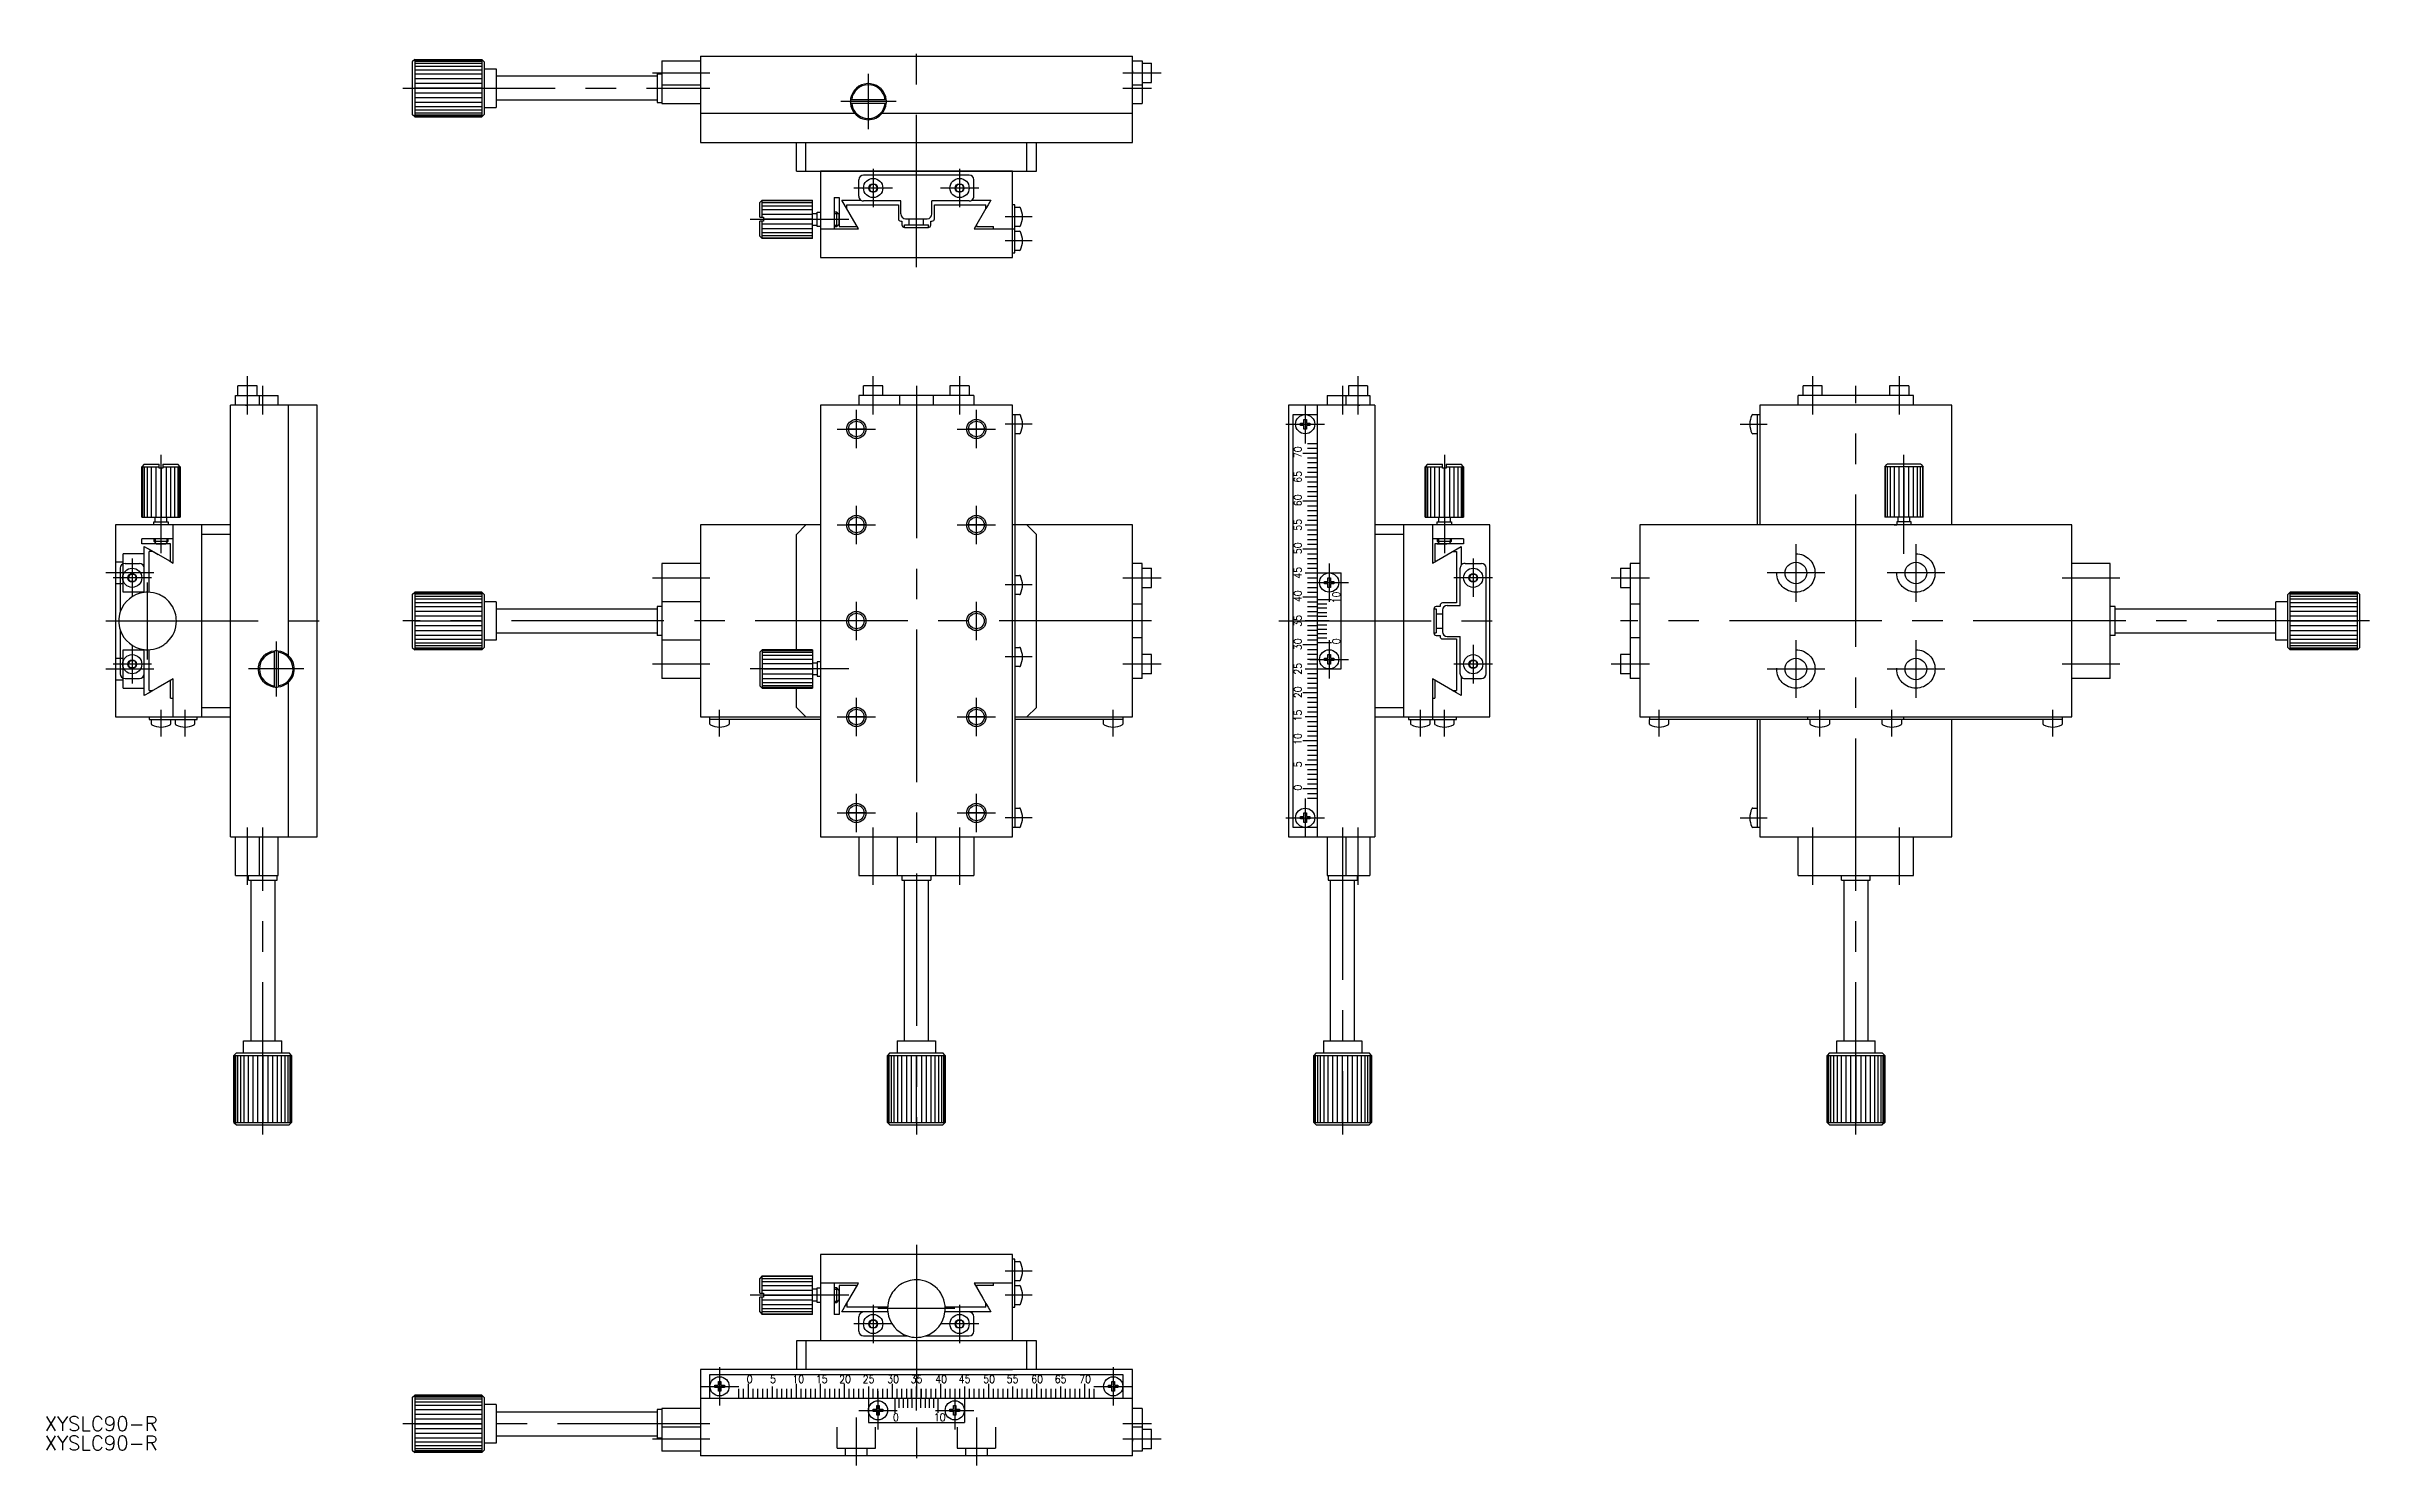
# Model space of a CAD drawing. Extents: x -181 to 303, y -176 to 120.
import ezdxf

# ---------------------------------------------------------------- set-up
doc = ezdxf.new("R2010")
doc.units = 0
doc.linetypes.add('CENTER', pattern=[50.8, 31.75, -6.35, 6.35, -6.35])
doc.linetypes.add('DASHED', pattern=[19.05, 12.7, -6.35])
doc.layers.get('0').update_dxf_attribs({"linetype": 'CONTINUOUS'})
doc.layers.add('CENTER', color=1, linetype='CENTER')
doc.styles.add('CONVERTER_2', font='txt.shx', dxfattribs={"width": 0.9})
doc.styles.get("Standard").update_dxf_attribs({"font": 'txt.shx', "height": 3, "bigfont": 'bigfont.shx'})

# ---------------------------------------------------------------- blocks, each defined once
blk = doc.blocks.new('*U2')
at = {"color": 7, "linetype": 'CONTINUOUS', "style": 'CONVERTER_2', "width": 0.9}
blk.add_text('0', height=1.6, rotation=90, dxfattribs=at).set_placement((80.26, -35.36))
blk = doc.blocks.new('*U3')
at = {"color": 7, "linetype": 'CONTINUOUS', "style": 'CONVERTER_2', "width": 0.9}
blk.add_text('5', height=1.6, rotation=90, dxfattribs=at).set_placement((80.26, -30.48))
blk = doc.blocks.new('*U4')
at = {"color": 7, "linetype": 'CONTINUOUS', "style": 'CONVERTER_2', "width": 0.9}
blk.add_text('10', height=1.6, rotation=90, dxfattribs=at).set_placement((80.26, -25.84))
blk = doc.blocks.new('*U5')
at = {"color": 7, "linetype": 'CONTINUOUS', "style": 'CONVERTER_2', "width": 0.9}
blk.add_text('15', height=1.6, rotation=90, dxfattribs=at).set_placement((80.26, -20.96))
blk = doc.blocks.new('*U6')
at = {"color": 7, "linetype": 'CONTINUOUS', "style": 'CONVERTER_2', "width": 0.9}
blk.add_text('25', height=1.6, rotation=90, dxfattribs=at).set_placement((80.26, -11.2))
blk = doc.blocks.new('*U7')
at = {"color": 7, "linetype": 'CONTINUOUS', "style": 'CONVERTER_2', "width": 0.9}
blk.add_text('20', height=1.6, rotation=90, dxfattribs=at).set_placement((80.26, -16.08))
blk = doc.blocks.new('*U8')
at = {"color": 7, "linetype": 'CONTINUOUS', "style": 'CONVERTER_2', "width": 0.9}
blk.add_text('30', height=1.6, rotation=90, dxfattribs=at).set_placement((80.26, -6.08))
blk = doc.blocks.new('*U9')
at = {"color": 7, "linetype": 'CONTINUOUS', "style": 'CONVERTER_2', "width": 0.9}
blk.add_text('0', height=1.6, rotation=90, dxfattribs=at).set_placement((88.26, -4.86))
blk = doc.blocks.new('*U10')
at = {"color": 7, "linetype": 'CONTINUOUS', "style": 'CONVERTER_2', "width": 0.9}
blk.add_text('10', height=1.6, rotation=90, dxfattribs=at).set_placement((88.26, 3.66))
blk = doc.blocks.new('*U11')
at = {"color": 7, "linetype": 'CONTINUOUS', "style": 'CONVERTER_2', "width": 0.9}
blk.add_text('35', height=1.6, rotation=90, dxfattribs=at).set_placement((80.26, -1.2))
blk = doc.blocks.new('*U12')
at = {"color": 7, "linetype": 'CONTINUOUS', "style": 'CONVERTER_2', "width": 0.9}
blk.add_text('40', height=1.6, rotation=90, dxfattribs=at).set_placement((80.26, 3.92))
blk = doc.blocks.new('*U13')
at = {"color": 7, "linetype": 'CONTINUOUS', "style": 'CONVERTER_2', "width": 0.9}
blk.add_text('45', height=1.6, rotation=90, dxfattribs=at).set_placement((80.26, 8.8))
blk = doc.blocks.new('*U14')
at = {"color": 7, "linetype": 'CONTINUOUS', "style": 'CONVERTER_2', "width": 0.9}
blk.add_text('50', height=1.6, rotation=90, dxfattribs=at).set_placement((80.26, 13.92))
blk = doc.blocks.new('*U15')
at = {"color": 7, "linetype": 'CONTINUOUS', "style": 'CONVERTER_2', "width": 0.9}
blk.add_text('55', height=1.6, rotation=90, dxfattribs=at).set_placement((80.26, 18.8))
blk = doc.blocks.new('*U16')
at = {"color": 7, "linetype": 'CONTINUOUS', "style": 'CONVERTER_2', "width": 0.9}
blk.add_text('60', height=1.6, rotation=90, dxfattribs=at).set_placement((80.26, 23.92))
blk = doc.blocks.new('*U17')
at = {"color": 7, "linetype": 'CONTINUOUS', "style": 'CONVERTER_2', "width": 0.9}
blk.add_text('65', height=1.6, rotation=90, dxfattribs=at).set_placement((80.26, 28.8))
blk = doc.blocks.new('*U18')
at = {"color": 7, "linetype": 'CONTINUOUS', "style": 'CONVERTER_2', "width": 0.9}
blk.add_text('70', height=1.6, rotation=90, dxfattribs=at).set_placement((80.26, 33.92))
blk = doc.blocks.new('*U19')
at = {"color": 7, "linetype": 'CONTINUOUS', "style": 'CONVERTER_2', "width": 0.9}
blk.add_text('0', height=1.6, dxfattribs=at).set_placement((-35.36, -158.77))
blk = doc.blocks.new('*U20')
at = {"color": 7, "linetype": 'CONTINUOUS', "style": 'CONVERTER_2', "width": 0.9}
blk.add_text('5', height=1.6, dxfattribs=at).set_placement((-30.48, -158.77))
blk = doc.blocks.new('*U21')
at = {"color": 7, "linetype": 'CONTINUOUS', "style": 'CONVERTER_2', "width": 0.9}
blk.add_text('10', height=1.6, dxfattribs=at).set_placement((-25.84, -158.77))
blk = doc.blocks.new('*U22')
at = {"color": 7, "linetype": 'CONTINUOUS', "style": 'CONVERTER_2', "width": 0.9}
blk.add_text('15', height=1.6, dxfattribs=at).set_placement((-20.96, -158.77))
blk = doc.blocks.new('*U23')
at = {"color": 7, "linetype": 'CONTINUOUS', "style": 'CONVERTER_2', "width": 0.9}
blk.add_text('20', height=1.6, dxfattribs=at).set_placement((-16.08, -158.77))
blk = doc.blocks.new('*U24')
at = {"color": 7, "linetype": 'CONTINUOUS', "style": 'CONVERTER_2', "width": 0.9}
blk.add_text('25', height=1.6, dxfattribs=at).set_placement((-11.2, -158.77))
blk = doc.blocks.new('*U25')
at = {"color": 7, "linetype": 'CONTINUOUS', "style": 'CONVERTER_2', "width": 0.9}
blk.add_text('30', height=1.6, dxfattribs=at).set_placement((-6.08, -158.77))
blk = doc.blocks.new('*U26')
at = {"color": 7, "linetype": 'CONTINUOUS', "style": 'CONVERTER_2', "width": 0.9}
blk.add_text('35', height=1.6, dxfattribs=at).set_placement((-1.2, -158.77))
blk = doc.blocks.new('*U27')
at = {"color": 7, "linetype": 'CONTINUOUS', "style": 'CONVERTER_2', "width": 0.9}
blk.add_text('40', height=1.6, dxfattribs=at).set_placement((3.92, -158.77))
blk = doc.blocks.new('*U28')
at = {"color": 7, "linetype": 'CONTINUOUS', "style": 'CONVERTER_2', "width": 0.9}
blk.add_text('45', height=1.6, dxfattribs=at).set_placement((8.8, -158.77))
blk = doc.blocks.new('*U29')
at = {"color": 7, "linetype": 'CONTINUOUS', "style": 'CONVERTER_2', "width": 0.9}
blk.add_text('50', height=1.6, dxfattribs=at).set_placement((13.92, -158.77))
blk = doc.blocks.new('*U30')
at = {"color": 7, "linetype": 'CONTINUOUS', "style": 'CONVERTER_2', "width": 0.9}
blk.add_text('55', height=1.6, dxfattribs=at).set_placement((18.8, -158.77))
blk = doc.blocks.new('*U31')
at = {"color": 7, "linetype": 'CONTINUOUS', "style": 'CONVERTER_2', "width": 0.9}
blk.add_text('60', height=1.6, dxfattribs=at).set_placement((23.92, -158.77))
blk = doc.blocks.new('*U32')
at = {"color": 7, "linetype": 'CONTINUOUS', "style": 'CONVERTER_2', "width": 0.9}
blk.add_text('65', height=1.6, dxfattribs=at).set_placement((28.8, -158.77))
blk = doc.blocks.new('*U33')
at = {"color": 7, "linetype": 'CONTINUOUS', "style": 'CONVERTER_2', "width": 0.9}
blk.add_text('70', height=1.6, dxfattribs=at).set_placement((33.92, -158.77))
blk = doc.blocks.new('*U34')
at = {"color": 7, "linetype": 'CONTINUOUS', "style": 'CONVERTER_2', "width": 0.9}
blk.add_text('0', height=1.6, dxfattribs=at).set_placement((-4.89, -166.73))
blk = doc.blocks.new('*U35')
at = {"color": 7, "linetype": 'CONTINUOUS', "style": 'CONVERTER_2', "width": 0.9}
blk.add_text('10', height=1.6, dxfattribs=at).set_placement((3.63, -166.73))
blk = doc.blocks.new('*U36')
at = {"color": 7, "linetype": 'CONTINUOUS'}
blk.add_text('XYSLC90-R', height=3, dxfattribs=at).set_placement((-181.6, -168.76))
blk = doc.blocks.new('*U37')
at = {"color": 7, "linetype": 'CONTINUOUS'}
blk.add_text('XYSLC90-R', height=3, dxfattribs=at).set_placement((-181.6, -172.79))

msp = doc.modelspace()

# ---------------------------------------------------------------- linework, layer by layer
at = {"color": 7, "linetype": 'CONTINUOUS'}
for p, q in [((-104.5, 117.01), (-105, 116.51)), ((-105, 116.51), (-105, 113.21)), ((-104.5, 117.01), (-90.5, 117.01)), ((-104.5, 117.01), (-104.5, 116.91)), ((-104.5, 116.91), (-90.5, 116.91)), ((-104.5, 116.91), (-104.5, 116.64)), ((-104.5, 116.64), (-90.5, 116.64)), ((-104.5, 116.64), (-104.5, 116.2)), ((-104.5, 116.2), (-90.5, 116.2)), ((-104.5, 116.2), (-104.5, 115.6)), ((-90, 116.51), (-90.5, 117.01)), ((-90.5, 117.01), (-90.5, 116.91)), ((-90.5, 116.91), (-90.5, 116.64)), ((-90.5, 116.64), (-90.5, 116.2)), ((-90.5, 116.2), (-90.5, 115.6)), ((-90, 116.51), (-90, 105.51)), ((-53, 116.71), (-45, 116.71)), ((-53, 116.71), (-53, 111.71)), ((-45, 117.71), (45, 117.71)), ((-45, 117.71), (-45, 107.81)), ((-45, 117.71), (-45, 116.71)), ((45, 116.71), (45, 117.71)), ((45, 116.71), (47, 116.71)), ((45, 114.01), (45, 116.71)), ((47, 116.71), (47, 114.21)), ((47, 116.21), (49, 116.21)), ((49, 114.21), (49, 116.21)), ((-105, 113.21), (-105, 113.01)), ((-105, 113.01), (-105, 109.01)), ((-104.5, 115.6), (-90.5, 115.6)), ((-104.5, 115.6), (-104.5, 114.86)), ((-104.5, 114.86), (-90.5, 114.86)), ((-104.5, 114.86), (-104.5, 114.01)), ((-104.5, 114.01), (-90.5, 114.01)), ((-104.5, 114.01), (-104.5, 113.03)), ((-104.5, 113.03), (-90.5, 113.03)), ((-104.5, 113.03), (-104.5, 112.05)), ((-104.5, 112.05), (-90.5, 112.05)), ((-104.5, 112.05), (-104.5, 111.01)), ((-90.5, 115.6), (-90.5, 114.86)), ((-90.5, 114.86), (-90.5, 114.01)), ((-90.5, 114.01), (-90.5, 113.03)), ((-90.5, 113.03), (-90.5, 112.05)), ((-90.5, 112.05), (-90.5, 111.01)), ((-90, 115.01), (-90, 107.01)), ((-90, 115.01), (-87.5, 115.01)), ((-87.5, 115.01), (-87.5, 107.01)), ((-87.5, 115.01), (-87.5, 113.51)), ((-54, 113.51), (-87.5, 113.51)), ((-87.5, 113.51), (-87.5, 108.51)), ((-54, 114.01), (-54, 108.01)), ((-54, 114.01), (-53, 114.01)), ((-53, 111.71), (-53, 107.81)), ((-53, 111.71), (-45, 111.71)), ((45, 114.31), (45, 115.01)), ((45, 99.71), (45, 114.61)), ((45, 114.61), (45, 114.31)), ((45, 107.81), (45, 114.21)), ((45, 114.21), (45, 114.21)), ((45, 111.71), (47, 111.71)), ((47, 114.21), (47, 107.81)), ((47, 112.21), (49, 112.21)), ((49, 112.21), (49, 114.21)), ((-105, 109.01), (-105, 105.51)), ((-104.5, 111.01), (-104.5, 105.01)), ((-90.5, 111.01), (-104.5, 111.01)), ((-90.5, 109.96), (-104.5, 109.96)), ((-90.5, 108.98), (-104.5, 108.98)), ((-90.5, 108.01), (-104.5, 108.01)), ((-90.5, 107.15), (-104.5, 107.15)), ((-90.5, 111.01), (-90.5, 105.01)), ((-90, 107.01), (-87.5, 107.01)), ((-90, 107.01), (-87.5, 107.01)), ((-54, 108.51), (-87.5, 108.51)), ((-87.5, 108.51), (-87.5, 107.01)), ((-54, 108.01), (-53, 108.01)), ((-53, 107.81), (-45, 107.81)), ((-47, 107.81), (-45, 107.81)), ((-45, 107.81), (-45, 99.71)), ((-6.26, 108.61), (-13.74, 108.61)), ((-6.26, 107.81), (-13.74, 107.81)), ((45, 107.81), (47, 107.81)), ((45, 107.81), (47, 107.81)), ((-104.5, 105.01), (-105, 105.51)), ((-90.5, 106.41), (-104.5, 106.41)), ((-90.5, 105.81), (-104.5, 105.81)), ((-90.5, 105.37), (-104.5, 105.37)), ((-90.5, 105.1), (-104.5, 105.1)), ((-90.5, 105.01), (-104.5, 105.01)), ((-104.5, 105.01), (-90.5, 105.01)), ((-90.5, 105.01), (-90, 105.51)), ((-12.81, 105.71), (-45, 105.71)), ((8.5, 105.71), (-7.19, 105.71)), ((16.5, 105.71), (8.5, 105.71)), ((45, 105.71), (16.5, 105.71)), ((-45, 99.71), (45, 99.71)), ((-25, 93.71), (-25, 99.71)), ((-23, 93.71), (-23, 99.71)), ((23, 93.71), (23, 99.71)), ((25, 93.71), (25, 99.71)), ((-25, 93.71), (25, 93.71)), ((20, 93.71), (-20, 93.71)), ((-20, 93.71), (-20, 75.71)), ((11, 92.91), (-11, 92.91)), ((20, 75.71), (20, 93.71)), ((-32.14, 87.71), (-32.64, 87.21)), ((-32.64, 84.11), (-32.64, 87.21)), ((-32.14, 87.71), (-21.64, 87.71)), ((-32.14, 84.11), (-32.14, 87.71)), ((-21.64, 87.57), (-32.14, 87.57)), ((-32.14, 87.17), (-21.64, 87.17)), ((-21.64, 84.93), (-21.64, 87.71)), ((-17.1, 88.21), (-16.1, 88.21)), ((-17.1, 88.21), (-17.1, 82.21)), ((-16.1, 88.21), (-16.1, 82.21)), ((-15.54, 87.71), (-11.6, 87.71)), ((-12.07, 81.71), (-15.54, 87.71)), ((-12, 88.51), (-12, 91.91)), ((-3.25, 87.51), (-11, 87.51)), ((-9.45, 90.98), (-9.9, 90.21)), ((-9.45, 89.43), (-9.9, 90.21)), ((-9.45, 90.98), (-8.55, 90.98)), ((-8.55, 89.43), (-9.45, 89.43)), ((-8.55, 90.98), (-8.1, 90.21)), ((-8.1, 90.21), (-8.55, 89.43)), ((-3.25, 84.81), (-3.25, 87.51)), ((11, 87.51), (3.25, 87.51)), ((3.25, 84.81), (3.25, 87.51)), ((8.55, 90.98), (8.1, 90.21)), ((8.55, 89.43), (8.1, 90.21)), ((8.55, 90.98), (9.45, 90.98)), ((9.45, 89.43), (8.55, 89.43)), ((9.45, 90.98), (9.9, 90.21)), ((9.9, 90.21), (9.45, 89.43)), ((11.6, 87.71), (15.54, 87.71)), ((12, 88.51), (12, 91.91)), ((15.54, 87.71), (14.96, 86.71)), ((-32.64, 84.11), (-31.84, 84.11)), ((-31.84, 83.31), (-32.64, 83.31)), ((-32.64, 80.21), (-32.64, 83.31)), ((-32.14, 86.53), (-21.64, 86.53)), ((-32.14, 85.71), (-21.64, 85.71)), ((-32.14, 84.74), (-21.64, 84.74)), ((-32.14, 79.71), (-32.14, 83.31)), ((-21.64, 82.67), (-32.14, 82.67)), ((-31.84, 84.11), (-31.84, 83.71)), ((-21.64, 83.71), (-31.84, 83.71)), ((-31.84, 83.71), (-31.84, 83.31)), ((-21.64, 83.71), (-21.64, 84.93)), ((-21.64, 84.93), (-20.64, 84.93)), ((-21.64, 82.48), (-21.64, 83.71)), ((-21.64, 79.84), (-21.64, 82.48)), ((-21.64, 82.48), (-20.64, 82.48)), ((-20.64, 85.21), (-20, 85.21)), ((-20.64, 82.21), (-20.64, 85.21)), ((-17.1, 86.21), (-17.1, 83.21)), ((-17.1, 85.21), (-17.1, 84.93)), ((-16.6, 85.21), (-17.1, 85.21)), ((-17.1, 83.71), (-17.1, 82.48)), ((-17.1, 82.48), (-17.1, 82.21)), ((-16.6, 82.21), (-16.6, 85.21)), ((-16.1, 84.71), (-16.6, 85.21)), ((-16.6, 82.21), (-16.1, 82.71)), ((-16.1, 85.71), (-16.1, 83.71)), ((-16.1, 82.71), (-16.1, 84.71)), ((-16.1, 83.71), (-16.1, 82.21)), ((-14.5, 86.71), (-3.75, 86.71)), ((-14.5, 85.91), (-14.5, 86.71)), ((-12.5, 82.21), (-12.5, 82.44)), ((-3.75, 86.71), (-3.75, 83.81)), ((-3.25, 83.31), (-3, 83.31)), ((-3, 83.31), (-3, 82.51)), ((-2.5, 82.51), (-1.5, 82.51)), ((-2.5, 82.01), (-2.5, 82.51)), ((-2.25, 83.81), (-1.5, 83.81)), ((-1.5, 83.81), (1.5, 83.81)), ((-1.5, 82.51), (-1.5, 83.81)), ((-1.5, 82.51), (1.5, 82.51)), ((1.5, 82.51), (1.5, 83.81)), ((1.5, 83.81), (2.25, 83.81)), ((1.5, 82.51), (2.5, 82.51)), ((2.5, 82.01), (2.5, 82.51)), ((3, 82.51), (3, 83.31)), ((3, 83.31), (3.25, 83.31)), ((3.75, 86.71), (14.5, 86.71)), ((3.75, 83.81), (3.75, 86.71)), ((14.5, 85.91), (12.07, 81.71)), ((12.5, 82.44), (12.5, 82.21)), ((14.5, 85.91), (14.5, 86.71)), ((14.96, 86.71), (14.5, 85.91)), ((20.5, 86.71), (20, 86.71)), ((20.5, 82.21), (20.5, 86.71)), ((20.5, 86.21), (21.49, 86.21)), ((-32.64, 80.21), (-32.14, 79.71)), ((-21.64, 81.71), (-32.14, 81.71)), ((-21.64, 80.88), (-32.14, 80.88)), ((-21.64, 80.24), (-32.14, 80.24)), ((-32.14, 79.84), (-21.64, 79.84)), ((-21.64, 79.71), (-32.14, 79.71)), ((-21.64, 79.71), (-21.64, 79.84)), ((-20, 82.21), (-20.64, 82.21)), ((-20, 81.71), (-12.5, 81.71)), ((-17.1, 82.21), (-17.1, 81.71)), ((-17.1, 82.21), (-16.6, 82.21)), ((-16.1, 82.21), (-12.5, 82.21)), ((-16, 81.71), (-12.07, 81.71)), ((-2.5, 82.01), (2.5, 82.01)), ((12.07, 81.71), (16, 81.71)), ((12.5, 82.21), (16.1, 82.21)), ((12.5, 81.71), (15, 81.71)), ((16, 81.71), (20.5, 81.71)), ((16.1, 81.71), (16.1, 82.21)), ((21.49, 82.21), (20.5, 82.21)), ((20.5, 81.71), (20.5, 82.21)), ((20.5, 76.71), (20.5, 81.71)), ((20.5, 81.21), (21.49, 81.21)), ((-20, 75.71), (20, 75.71)), ((20, 76.71), (20.5, 76.71)), ((21.49, 77.21), (20.5, 77.21)), ((-139.35, 49), (-141.35, 49)), ((-141.35, 47), (-141.35, 49)), ((-137.35, 49), (-139.35, 49)), ((-137.35, 47), (-137.35, 49)), ((-11, 47), (-11, 49)), ((-7, 49), (-11, 49)), ((-7, 47), (-7, 49)), ((11, 49), (7, 49)), ((7, 49), (7, 47)), ((11, 49), (11, 47)), ((91.99, 49), (89.99, 49)), ((89.99, 49), (89.99, 47)), ((93.99, 49), (91.99, 49)), ((93.99, 49), (93.99, 47)), ((188.71, 49), (184.71, 49)), ((184.71, 47), (184.71, 49)), ((188.71, 47), (188.71, 49)), ((202.71, 49), (202.71, 47)), ((206.71, 49), (202.71, 49)), ((206.71, 49), (206.71, 47)), ((-142.85, -45), (-142.85, 45)), ((-141.85, 45), (-142.85, 45)), ((-141.85, 47), (-139.35, 47)), ((-141.85, 45), (-141.85, 47)), ((-139.15, 45), (-141.85, 45)), ((-132.95, 45), (-141.35, 45)), ((-139.45, 45), (-140.15, 45)), ((-124.85, 45), (-139.75, 45)), ((-139.75, 45), (-139.45, 45)), ((-139.35, 47), (-132.95, 47)), ((-139.35, 45), (-139.35, 45)), ((-136.85, 45), (-136.85, 47)), ((-132.95, 45), (-132.95, 47)), ((-132.95, 45), (-132.95, 47)), ((-130.85, 45), (-130.85, 16.5)), ((-124.85, -45), (-124.85, 45)), ((-20, 45), (-20, -45)), ((-5, 45), (-20, 45)), ((-12, 45), (-14, 45)), ((-5, 47), (-12, 47)), ((-12, 47), (-12, 45)), ((-11, 47), (-12, 47)), ((-10, 45), (-12, 45)), ((-3.5, 47), (-5, 47)), ((-3.5, 45), (-5, 45)), ((-3.5, 47), (-3.5, 45)), ((3.5, 47), (-3.5, 47)), ((3.5, 45), (-3.5, 45)), ((5, 47), (3.5, 47)), ((3.5, 47), (3.5, 45)), ((5, 45), (3.5, 45)), ((12, 47), (5, 47)), ((20, 45), (5, 45)), ((12, 47), (12, 45)), ((20, -45), (20, 45)), ((77.49, 45), (77.49, -45)), ((95.49, 45), (77.49, 45)), ((83.49, 45), (83.49, -45)), ((85.59, 47), (85.59, 45)), ((85.59, 47), (85.59, 45)), ((85.59, 47), (91.99, 47)), ((91.99, 45), (85.59, 45)), ((89.49, 47), (89.49, 45)), ((94.49, 45), (91.79, 45)), ((91.99, 47), (94.49, 47)), ((91.99, 45), (91.99, 45)), ((92.09, 45), (92.39, 45)), ((92.79, 45), (92.09, 45)), ((94.49, 47), (94.49, 45)), ((95.49, 45), (94.49, 45)), ((95.49, 45), (95.49, -45)), ((175.71, 45), (175.71, 20)), ((190.71, 45), (175.71, 45)), ((190.71, 47), (183.71, 47)), ((183.71, 45), (183.71, 47)), ((192.21, 47), (190.71, 47)), ((192.21, 45), (190.71, 45)), ((199.21, 47), (192.21, 47)), ((199.21, 45), (192.21, 45)), ((200.71, 47), (199.21, 47)), ((200.71, 45), (199.21, 45)), ((207.71, 47), (200.71, 47)), ((215.71, 45), (200.71, 45)), ((207.71, 45), (205.71, 45)), ((207.71, 47), (206.71, 47)), ((207.71, 45), (207.71, 47)), ((209.71, 45), (207.71, 45)), ((215.71, 20), (215.71, 45)), ((20, 43), (21.49, 43)), ((20.5, 43), (20.5, -43)), ((21.49, 39), (20.5, 39)), ((78.49, -43), (78.49, 43)), ((78.49, 43), (83.49, 43)), ((79.99, 41.25), (80.74, 41.25)), ((79.99, 40.75), (79.99, 41.25)), ((80.74, 40.75), (79.99, 40.75)), ((80.74, 42), (81.24, 42)), ((80.74, 41.25), (80.74, 42)), ((80.74, 40), (80.74, 40.75)), ((81.24, 40), (80.74, 40)), ((81.24, 42), (81.24, 41.25)), ((81.24, 41.25), (81.99, 41.25)), ((81.24, 40.75), (81.24, 40)), ((81.99, 40.75), (81.24, 40.75)), ((81.99, 41.25), (81.99, 40.75)), ((174.22, 43), (175.71, 43)), ((175.21, 39), (174.22, 39)), ((175.21, 20), (175.21, 43)), ((80.49, 35), (83.49, 35)), ((81.49, 37), (83.49, 37)), ((81.49, 36), (83.49, 36)), ((81.49, 34), (83.49, 34)), ((-160.85, 32.64), (-161.35, 32.14)), ((-161.35, 21.64), (-161.35, 32.14)), ((-161.35, 32.14), (-157.75, 32.14)), ((-161.21, 32.14), (-161.21, 21.64)), ((-160.85, 32.64), (-157.75, 32.64)), ((-160.81, 21.64), (-160.81, 32.14)), ((-160.18, 21.64), (-160.18, 32.14)), ((-159.35, 21.64), (-159.35, 32.14)), ((-158.38, 21.64), (-158.38, 32.14)), ((-157.75, 31.84), (-157.75, 32.64)), ((-157.35, 31.84), (-157.75, 31.84)), ((-157.35, 31.84), (-157.35, 21.64)), ((-156.95, 31.84), (-157.35, 31.84)), ((-156.95, 32.64), (-153.85, 32.64)), ((-156.95, 32.64), (-156.95, 31.84)), ((-156.95, 32.14), (-153.35, 32.14)), ((-156.31, 32.14), (-156.31, 21.64)), ((-155.35, 32.14), (-155.35, 21.64)), ((-154.52, 32.14), (-154.52, 21.64)), ((-153.88, 32.14), (-153.88, 21.64)), ((-153.35, 32.14), (-153.85, 32.64)), ((-153.48, 21.64), (-153.48, 32.14)), ((-153.35, 32.14), (-153.35, 21.64)), ((80.99, 30), (83.49, 30)), ((81.49, 33), (83.49, 33)), ((81.49, 32), (83.49, 32)), ((81.49, 31), (83.49, 31)), ((106.49, 32.64), (105.99, 32.14)), ((105.99, 21.64), (105.99, 32.14)), ((105.99, 32.14), (109.59, 32.14)), ((106.13, 32.14), (106.13, 21.64)), ((106.49, 32.64), (109.59, 32.64)), ((106.53, 21.64), (106.53, 32.14)), ((107.16, 21.64), (107.16, 32.14)), ((107.99, 21.64), (107.99, 32.14)), ((108.96, 21.64), (108.96, 32.14)), ((109.59, 31.84), (109.59, 32.64)), ((109.99, 31.84), (109.59, 31.84)), ((109.99, 21.64), (109.99, 31.84)), ((110.39, 31.84), (109.99, 31.84)), ((110.39, 32.64), (110.39, 31.84)), ((110.39, 32.64), (113.49, 32.64)), ((110.39, 32.14), (113.99, 32.14)), ((111.03, 32.14), (111.03, 21.64)), ((111.99, 32.14), (111.99, 21.64)), ((112.82, 32.14), (112.82, 21.64)), ((113.46, 32.14), (113.46, 21.64)), ((113.99, 32.14), (113.49, 32.64)), ((113.86, 21.64), (113.86, 32.14)), ((113.99, 32.14), (113.99, 21.64)), ((201.71, 32.14), (202.21, 32.64)), ((201.71, 32.14), (201.71, 21.64)), ((205.71, 32.14), (201.71, 32.14)), ((201.85, 21.64), (201.85, 32.14)), ((205.71, 32.64), (202.21, 32.64)), ((202.25, 32.14), (202.25, 21.64)), ((202.88, 32.14), (202.88, 21.64)), ((203.71, 32.14), (203.71, 21.64)), ((204.68, 32.14), (204.68, 21.64)), ((209.21, 32.64), (205.71, 32.64)), ((209.71, 32.14), (205.71, 32.14)), ((205.71, 21.64), (205.71, 32.14)), ((205.71, 31.84), (205.71, 21.64)), ((206.75, 21.64), (206.75, 32.14)), ((207.71, 21.64), (207.71, 32.14)), ((208.54, 21.64), (208.54, 32.14)), ((209.17, 21.64), (209.17, 32.14)), ((209.21, 32.64), (209.71, 32.14)), ((209.57, 32.14), (209.57, 21.64)), ((209.71, 21.64), (209.71, 32.14)), ((80.49, 25), (83.49, 25)), ((81.49, 29), (83.49, 29)), ((81.49, 28), (83.49, 28)), ((81.49, 27), (83.49, 27)), ((81.49, 26), (83.49, 26)), ((-166.85, 20), (-166.85, -9)), ((-142.85, 20), (-166.85, 20)), ((-161.35, 21.64), (-158.57, 21.64)), ((-158.85, 20.64), (-155.85, 20.64)), ((-158.85, 20), (-158.85, 20.64)), ((-158.57, 21.64), (-157.35, 21.64)), ((-158.57, 20.64), (-158.57, 21.64)), ((-157.35, 21.64), (-156.12, 21.64)), ((-156.12, 21.64), (-153.48, 21.64)), ((-156.12, 20.64), (-156.12, 21.64)), ((-155.85, 20.64), (-155.85, 20)), ((-155.35, 20), (-155.85, 20)), ((-154.85, 17.1), (-154.85, 20)), ((-153.48, 21.64), (-153.35, 21.64)), ((-148.85, -20), (-148.85, 20)), ((-142.85, -20), (-142.85, 20)), ((-20, 20), (-45, 20)), ((-45, 20), (-45, 14)), ((-23, 20), (-25, 18)), ((20.5, 20), (20, 20)), ((45, 20), (20.5, 20)), ((25, 18), (23, 20)), ((45, 5), (45, 20)), ((80.99, 20), (83.49, 20)), ((81.49, 24), (83.49, 24)), ((81.49, 23), (83.49, 23)), ((81.49, 22), (83.49, 22)), ((81.49, 21), (83.49, 21)), ((119.49, 20), (95.49, 20)), ((95.49, 20), (95.49, -20)), ((101.49, 20), (101.49, -20)), ((105.99, 21.64), (106.13, 21.64)), ((106.13, 21.64), (108.77, 21.64)), ((107.49, 20), (107.49, 12.07)), ((108.49, 20.64), (111.49, 20.64)), ((108.49, 20), (108.49, 20.64)), ((108.77, 21.64), (109.99, 21.64)), ((108.77, 21.64), (108.77, 20.64)), ((109.99, 21.64), (111.22, 21.64)), ((111.22, 21.64), (111.22, 20.64)), ((111.22, 21.64), (113.99, 21.64)), ((111.49, 20.64), (111.49, 20)), ((119.49, -20), (119.49, 20)), ((240.71, 20), (150.71, 20)), ((150.71, 20), (150.71, 5)), ((175.71, 20), (175.21, 20)), ((201.85, 21.64), (201.71, 21.64)), ((204.49, 21.64), (201.85, 21.64)), ((203.71, 20), (204.21, 20)), ((207.21, 20.64), (204.21, 20.64)), ((204.21, 20.64), (204.21, 20)), ((205.71, 21.64), (204.49, 21.64)), ((204.49, 20.64), (204.49, 21.64)), ((206.94, 21.64), (205.71, 21.64)), ((206.94, 20.64), (206.94, 21.64)), ((209.71, 21.64), (206.94, 21.64)), ((207.21, 20), (207.21, 20.64)), ((240.71, 14), (240.71, 20)), ((-161.35, 16.1), (-161.35, 17.1)), ((-155.35, 17.1), (-161.35, 17.1)), ((-155.35, 16.1), (-161.35, 16.1)), ((-160.85, 5.96), (-160.85, 15.54)), ((-160.85, 15.54), (-160.35, 15.25)), ((-160.35, 15.25), (-159.85, 14.96)), ((-159.85, 14.96), (-155.59, 12.5)), ((-159.85, 14.96), (-157.95, 13.86)), ((-156.35, 17.1), (-159.35, 17.1)), ((-157.35, 16.1), (-159.35, 16.1)), ((-158.57, 17.1), (-158.85, 17.1)), ((-158.85, 17.1), (-158.85, 16.6)), ((-158.85, 16.6), (-158.35, 16.1)), ((-158.85, 16.6), (-155.85, 16.6)), ((-158.35, 16.1), (-156.35, 16.1)), ((-156.12, 17.1), (-157.35, 17.1)), ((-156.35, 16.1), (-155.85, 16.6)), ((-155.85, 17.1), (-156.12, 17.1)), ((-154.85, 17.1), (-155.85, 17.1)), ((-155.85, 16.6), (-155.85, 17.1)), ((-155.35, 12.5), (-155.35, 16.1)), ((-154.85, 12.07), (-154.85, 17.1)), ((-154.85, 12.5), (-154.85, 16.1)), ((-142.85, 18), (-148.85, 18)), ((-130.85, 16.5), (-130.85, 8.5)), ((-25, -6), (-25, 18)), ((25, -18), (25, 18)), ((80.49, 15), (83.49, 15)), ((81.49, 19), (83.49, 19)), ((81.49, 18), (83.49, 18)), ((81.49, 17), (83.49, 17)), ((81.49, 16), (83.49, 16)), ((101.49, 18), (95.49, 18)), ((107.99, 17.1), (107.49, 17.1)), ((107.49, 16), (107.49, 12.5)), ((107.49, 12.07), (113.49, 15.54)), ((113.99, 17.1), (107.99, 17.1)), ((108.27, 17.1), (107.99, 17.1)), ((109.49, 16.1), (107.99, 16.1)), ((113.99, 16.1), (107.99, 16.1)), ((107.99, 16.1), (107.99, 12.5)), ((109.49, 17.1), (108.27, 17.1)), ((108.49, 17.1), (108.49, 16.6)), ((108.49, 16.6), (108.99, 16.1)), ((108.49, 16.6), (111.49, 16.6)), ((108.49, 16.1), (110.49, 16.1)), ((111.99, 17.1), (108.99, 17.1)), ((111.49, 16.1), (109.49, 16.1)), ((110.99, 17.1), (110.72, 17.1)), ((110.99, 16.1), (111.49, 16.6)), ((111.49, 16.6), (111.49, 17.1)), ((113.49, 15.54), (113.49, 11.6)), ((113.99, 17.1), (113.99, 16.1)), ((-165.85, 11), (-165.85, 9)), ((-164.85, 12), (-161.85, 12)), ((-163.8, 9.78), (-164.25, 9)), ((-163.8, 9.78), (-162.9, 9.78)), ((-162.9, 9.78), (-162.45, 9)), ((-159.85, 6), (-159.85, 14.5)), ((-159.05, 14.5), (-159.85, 14.5)), ((-155.59, 12.5), (-154.85, 12.07)), ((-155.59, 12.5), (-155.35, 12.5)), ((-45, 12), (-53, 12)), ((-53, 12), (-53, 4)), ((-45, 14), (-45, 12)), ((-45, 12), (-45, 10)), ((-45, 10), (-45, 4)), ((45, 12), (45, 14)), ((47, 12), (45, 12)), ((45, 10), (45, 12)), ((47, 5), (47, 12)), ((47, 11), (47, 12)), ((47, 11), (49, 11)), ((49, 7), (49, 11)), ((80.99, 10), (88.49, 10)), ((81.49, 14), (83.49, 14)), ((81.49, 13), (83.49, 13)), ((81.49, 12), (83.49, 12)), ((81.49, 11), (83.49, 11)), ((88.49, -10), (88.49, 10)), ((107.99, 12.5), (108.23, 12.5)), ((111.7, 14.5), (112.49, 14.5)), ((112.49, 14.5), (112.49, 3.75)), ((113.29, 3.25), (113.29, 11)), ((114.29, 12), (117.69, 12)), ((115.54, 9.78), (115.09, 9)), ((115.54, 9.78), (116.44, 9.78)), ((116.44, 9.78), (116.89, 9)), ((118.69, -11), (118.69, 11)), ((146.71, 11), (146.71, 7)), ((146.71, 11), (148.71, 11)), ((148.71, 12), (148.71, 5)), ((148.71, 12), (148.71, 11)), ((150.71, 12), (148.71, 12)), ((150.71, 14), (150.71, 12)), ((150.71, 12), (150.71, 10)), ((240.71, 12), (240.71, 14)), ((248.71, 12), (240.71, 12)), ((240.71, 10), (240.71, 12)), ((240.71, 4), (240.71, 10)), ((248.71, 4), (248.71, 12)), ((-165.85, 9), (-165.85, 1.87)), ((-163.8, 8.22), (-164.25, 9)), ((-162.9, 8.22), (-163.8, 8.22)), ((-162.45, 9), (-162.9, 8.22)), ((-130.85, 8.5), (-130.85, -7.19)), ((-105, 5.5), (-104.5, 6)), ((-105, 5.5), (-105, 2)), ((-90.5, 6), (-104.5, 6)), ((-104.5, 6), (-90.5, 6)), ((-104.5, 6), (-104.5, 0)), ((-104.5, 5.91), (-90.5, 5.91)), ((-104.5, 5.64), (-90.5, 5.64)), ((-104.5, 5.2), (-90.5, 5.2)), ((-90, 5.5), (-90.5, 6)), ((-90.5, 6), (-90.5, 0)), ((-90, 5.5), (-90, -5.5)), ((20.5, 9.5), (21.49, 9.5)), ((21.49, 5.5), (20.5, 5.5)), ((45, 3.5), (45, 5)), ((47, 7), (49, 7)), ((47, 3.5), (47, 5)), ((80.49, 5), (83.49, 5)), ((81.49, 9), (83.49, 9)), ((81.49, 8), (83.49, 8)), ((81.49, 7), (83.49, 7)), ((81.49, 6), (83.49, 6)), ((84.99, 8.25), (85.74, 8.25)), ((84.99, 7.75), (84.99, 8.25)), ((85.74, 7.75), (84.99, 7.75)), ((85.74, 9), (86.24, 9)), ((85.74, 8.25), (85.74, 9)), ((85.74, 7), (85.74, 7.75)), ((86.24, 7), (85.74, 7)), ((86.24, 9), (86.24, 8.25)), ((86.24, 8.25), (86.99, 8.25)), ((86.99, 7.75), (86.24, 7.75)), ((86.24, 7.75), (86.24, 7)), ((86.99, 8.25), (86.99, 7.75)), ((115.54, 8.22), (115.09, 9)), ((116.44, 8.22), (115.54, 8.22)), ((116.89, 9), (116.44, 8.22)), ((146.71, 7), (148.71, 7)), ((148.71, 5), (148.71, 3.5)), ((150.71, 5), (150.71, 3.5)), ((286.21, 6), (285.71, 5.5)), ((285.71, -5.5), (285.71, 5.5)), ((286.21, 6), (300.21, 6)), ((300.21, 6), (286.21, 6)), ((286.21, 0), (286.21, 6)), ((286.21, 5.91), (300.21, 5.91)), ((286.21, 5.64), (300.21, 5.64)), ((286.21, 5.2), (300.21, 5.2)), ((300.21, 6), (300.71, 5.5)), ((300.21, 0), (300.21, 6)), ((300.71, 2), (300.71, 5.5)), ((-105, 2), (-105, -2)), ((-104.5, 4.6), (-90.5, 4.6)), ((-104.5, 3.86), (-90.5, 3.86)), ((-104.5, 3), (-90.5, 3)), ((-104.5, 2.02), (-90.5, 2.02)), ((-104.5, 1.04), (-90.5, 1.04)), ((-104.5, 0), (-90.5, 0)), ((-104.5, 0), (-104.5, -1.04)), ((-90.5, 0), (-90.5, -1.04)), ((-90, 4), (-90, -4)), ((-87.5, 4), (-90, 4)), ((-87.5, 4), (-90, 4)), ((-87.5, 4), (-87.5, -4)), ((-87.5, 4), (-87.5, 2.5)), ((-87.5, 2.5), (-54, 2.5)), ((-87.5, 2.5), (-87.5, -2.5)), ((-53, 3), (-54, 3)), ((-54, 3), (-54, 2.5)), ((-54, 2.5), (-54, -2.5)), ((-45, 4), (-53, 4)), ((-53, 4), (-53, 2.5)), ((-53, 2.5), (-53, -2.5)), ((-45, 4), (-45, 3)), ((-45, 3), (-45, 2.5)), ((-45, 2.5), (-45, -2.5)), ((47, 3.5), (45, 3.5)), ((45, -3.5), (45, 3.5)), ((47, -3.5), (47, 3.5)), ((85.99, 0), (80.99, 0)), ((81.49, 4), (83.49, 4)), ((81.49, 3), (83.49, 3)), ((81.49, 2), (83.49, 2)), ((83.49, 1), (81.49, 1)), ((83.49, 4.5), (86.49, 4.5)), ((83.49, 3.6), (85.49, 3.6)), ((85.49, 2.7), (83.49, 2.7)), ((83.49, 1.8), (85.49, 1.8)), ((85.49, 0.9), (83.49, 0.9)), ((107.79, 2.5), (108.29, 2.5)), ((107.79, 2.5), (107.79, -2.5)), ((109.09, 3), (108.29, 3)), ((108.29, 2.5), (108.29, 1.5)), ((108.29, 1.5), (109.59, 1.5)), ((108.29, 1.5), (108.29, -1.5)), ((109.09, 3.25), (109.09, 3)), ((112.49, 3.75), (109.59, 3.75)), ((109.59, 2.25), (109.59, 1.5)), ((109.59, 1.5), (109.59, -1.5)), ((110.59, 3.25), (113.29, 3.25)), ((150.71, 3.5), (148.71, 3.5)), ((148.71, 3.5), (148.71, -3.5)), ((150.71, 3.5), (150.71, -3.5)), ((240.71, 3), (240.71, 4)), ((240.71, 2.5), (240.71, 3)), ((240.71, -2.5), (240.71, 2.5)), ((248.71, 2.5), (248.71, 4)), ((249.71, 3), (248.71, 3)), ((248.71, -2.5), (248.71, 2.5)), ((249.71, 2.5), (249.71, 3)), ((249.71, 2.5), (283.21, 2.5)), ((249.71, -2.5), (249.71, 2.5)), ((283.21, -4), (283.21, 4)), ((285.71, 4), (283.21, 4)), ((285.71, 4), (283.21, 4)), ((283.21, 2.5), (283.21, 4)), ((283.21, -2.5), (283.21, 2.5)), ((285.71, -4), (285.71, 4)), ((286.21, 4.6), (300.21, 4.6)), ((286.21, 3.86), (300.21, 3.86)), ((286.21, 3), (300.21, 3)), ((286.21, 2.02), (300.21, 2.02)), ((286.21, 1.04), (300.21, 1.04)), ((286.21, 0), (300.21, 0)), ((286.21, -1.04), (286.21, 0)), ((300.21, -1.04), (300.21, 0)), ((300.71, -2), (300.71, 2)), ((-165.85, -1.87), (-165.85, -11)), ((-105, -2), (-105, -2.2)), ((-105, -2.2), (-105, -5.5)), ((-90.5, -1.04), (-104.5, -1.04)), ((-104.5, -1.04), (-104.5, -2.02)), ((-90.5, -2.02), (-104.5, -2.02)), ((-104.5, -2.02), (-104.5, -3)), ((-90.5, -3), (-104.5, -3)), ((-104.5, -3), (-104.5, -3.86)), ((-104.5, -3.86), (-104.5, -4.6)), ((-90.5, -3.86), (-104.5, -3.86)), ((-90.5, -4.6), (-104.5, -4.6)), ((-104.5, -4.6), (-104.5, -5.2)), ((-90.5, -1.04), (-90.5, -2.02)), ((-90.5, -2.02), (-90.5, -3)), ((-90.5, -3), (-90.5, -3.86)), ((-90.5, -3.86), (-90.5, -4.6)), ((-90.5, -4.6), (-90.5, -5.2)), ((-87.5, -4), (-90, -4)), ((-87.5, -2.5), (-54, -2.5)), ((-87.5, -2.5), (-87.5, -4)), ((-54, -2.5), (-54, -3)), ((-53, -3), (-54, -3)), ((-53, -2.5), (-53, -3)), ((-53, -3), (-53, -4)), ((-45, -4), (-53, -4)), ((-53, -4), (-53, -12)), ((-45, -2.5), (-45, -3)), ((-45, -3), (-45, -4)), ((-45, -4), (-45, -5)), ((45, -5), (45, -3.5)), ((47, -3.5), (45, -3.5)), ((47, -5), (47, -3.5)), ((83.49, -1), (81.49, -1)), ((83.49, -2), (81.49, -2)), ((83.49, -3), (81.49, -3)), ((83.49, -4), (81.49, -4)), ((85.49, -0.9), (83.49, -0.9)), ((85.49, -1.8), (83.49, -1.8)), ((85.49, -2.7), (83.49, -2.7)), ((85.49, -3.6), (83.49, -3.6)), ((83.49, -4.5), (86.49, -4.5)), ((107.79, -2.5), (108.29, -2.5)), ((108.29, -1.5), (109.59, -1.5)), ((108.29, -1.5), (108.29, -2.5)), ((108.29, -3), (109.09, -3)), ((109.09, -3), (109.09, -3.25)), ((109.59, -1.5), (109.59, -2.25)), ((109.59, -3.75), (112.49, -3.75)), ((110.59, -3.25), (113.29, -3.25)), ((112.49, -3.75), (112.49, -14.5)), ((113.29, -11), (113.29, -3.25)), ((148.71, -3.5), (148.71, -5)), ((150.71, -3.5), (148.71, -3.5)), ((150.71, -3.5), (150.71, -5)), ((240.71, -3), (240.71, -2.5)), ((240.71, -4), (240.71, -3)), ((240.71, -5), (240.71, -4)), ((248.71, -3), (248.71, -2.5)), ((248.71, -4), (248.71, -3)), ((249.71, -3), (248.71, -3)), ((248.71, -12), (248.71, -4)), ((249.71, -2.5), (283.21, -2.5)), ((249.71, -3), (249.71, -2.5)), ((283.21, -4), (283.21, -2.5)), ((285.71, -4), (283.21, -4)), ((300.21, -1.04), (286.21, -1.04)), ((286.21, -2.02), (286.21, -1.04)), ((300.21, -2.02), (286.21, -2.02)), ((286.21, -3), (286.21, -2.02)), ((300.21, -3), (286.21, -3)), ((286.21, -3.86), (286.21, -3)), ((286.21, -4.6), (286.21, -3.86)), ((300.21, -3.86), (286.21, -3.86)), ((300.21, -4.6), (286.21, -4.6)), ((286.21, -5.2), (286.21, -4.6)), ((300.21, -2.02), (300.21, -1.04)), ((300.21, -3), (300.21, -2.02)), ((300.21, -3.86), (300.21, -3)), ((300.21, -4.6), (300.21, -3.86)), ((300.21, -5.2), (300.21, -4.6)), ((300.71, -2.2), (300.71, -2)), ((300.71, -5.5), (300.71, -2.2)), ((-166.85, -9), (-166.85, -20)), ((-163.8, -8.22), (-164.25, -9)), ((-163.8, -9.78), (-164.25, -9)), ((-163.8, -8.22), (-162.9, -8.22)), ((-162.9, -8.22), (-162.45, -9)), ((-162.45, -9), (-162.9, -9.78)), ((-160.85, -15.54), (-160.85, -5.96)), ((-159.85, -14.5), (-159.85, -6)), ((-133.75, -6.26), (-133.75, -13.74)), ((-132.95, -6.26), (-132.95, -13.74)), ((-105, -5.5), (-104.5, -6)), ((-90.5, -5.2), (-104.5, -5.2)), ((-104.5, -5.2), (-104.5, -5.64)), ((-90.5, -5.64), (-104.5, -5.64)), ((-104.5, -5.64), (-104.5, -5.91)), ((-90.5, -5.91), (-104.5, -5.91)), ((-104.5, -5.91), (-104.5, -6)), ((-90.5, -6), (-104.5, -6)), ((-90.5, -5.2), (-90.5, -5.64)), ((-90.5, -6), (-90, -5.5)), ((-90.5, -5.64), (-90.5, -5.91)), ((-90.5, -5.91), (-90.5, -6)), ((-45, -5), (-45, -10)), ((-32.64, -6.5), (-32.14, -6)), ((-32.64, -6.5), (-32.64, -13.5)), ((-21.64, -6), (-32.14, -6)), ((-32.14, -6), (-32.14, -14)), ((-32.14, -6.14), (-21.64, -6.14)), ((-21.64, -6.54), (-32.14, -6.54)), ((-21.64, -7.17), (-32.14, -7.17)), ((-21.64, -8), (-32.14, -8)), ((-21.64, -8.96), (-32.14, -8.96)), ((-21.64, -6), (-21.64, -8.78)), ((-20.64, -8.78), (-21.64, -8.78)), ((-21.64, -8.78), (-21.64, -10)), ((-20.64, -8.5), (-20.64, -11.5)), ((-20, -8.5), (-20.64, -8.5)), ((20.5, -5.5), (21.49, -5.5)), ((21.49, -9.5), (20.5, -9.5)), ((45, -20), (45, -5)), ((47, -12), (47, -5)), ((49, -7), (47, -7)), ((49, -11), (49, -7)), ((83.49, -5), (80.49, -5)), ((83.49, -6), (81.49, -6)), ((83.49, -7), (81.49, -7)), ((83.49, -8), (81.49, -8)), ((83.49, -9), (81.49, -9)), ((84.99, -7.75), (85.74, -7.75)), ((84.99, -8.25), (84.99, -7.75)), ((85.74, -8.25), (84.99, -8.25)), ((85.74, -7), (86.24, -7)), ((85.74, -7.75), (85.74, -7)), ((85.74, -9), (85.74, -8.25)), ((86.24, -9), (85.74, -9)), ((86.24, -7), (86.24, -7.75)), ((86.24, -7.75), (86.99, -7.75)), ((86.99, -8.25), (86.24, -8.25)), ((86.24, -8.25), (86.24, -9)), ((86.99, -7.75), (86.99, -8.25)), ((115.54, -8.22), (115.09, -9)), ((115.54, -9.78), (115.09, -9)), ((115.54, -8.22), (116.44, -8.22)), ((116.44, -8.22), (116.89, -9)), ((116.89, -9), (116.44, -9.78)), ((146.71, -7), (146.71, -11)), ((148.71, -7), (146.71, -7)), ((148.71, -5), (148.71, -12)), ((150.71, -5), (150.71, -20)), ((240.71, -10), (240.71, -5)), ((285.71, -5.5), (286.21, -6)), ((300.21, -5.2), (286.21, -5.2)), ((286.21, -5.64), (286.21, -5.2)), ((300.21, -5.64), (286.21, -5.64)), ((286.21, -5.91), (286.21, -5.64)), ((300.21, -5.91), (286.21, -5.91)), ((286.21, -6), (286.21, -5.91)), ((300.21, -6), (286.21, -6)), ((300.21, -5.64), (300.21, -5.2)), ((300.21, -6), (300.71, -5.5)), ((300.21, -5.91), (300.21, -5.64)), ((300.21, -6), (300.21, -5.91)), ((-164.85, -12), (-161.85, -12)), ((-162.9, -9.78), (-163.8, -9.78)), ((-159.85, -14.5), (-159.05, -14.5)), ((-159.05, -14.5), (-159.85, -14.96)), ((-157.95, -13.86), (-159.05, -14.5)), ((-154.85, -12.07), (-157.95, -13.86)), ((-155.35, -12.5), (-155.59, -12.5)), ((-155.35, -16.1), (-155.35, -12.5)), ((-154.85, -16.74), (-154.85, -12.07)), ((-154.85, -16.74), (-154.85, -13.14)), ((-130.85, -12.81), (-130.85, -45)), ((-45, -12), (-53, -12)), ((-45, -10), (-45, -12)), ((-45, -12), (-45, -14)), ((-45, -14), (-45, -20)), ((-32.14, -14), (-32.64, -13.5)), ((-32.14, -11.04), (-21.64, -11.04)), ((-32.14, -12), (-21.64, -12)), ((-32.14, -12.83), (-21.64, -12.83)), ((-32.14, -13.46), (-21.64, -13.46)), ((-21.64, -13.86), (-32.14, -13.86)), ((-32.14, -14), (-21.64, -14)), ((-31.84, -10), (-21.64, -10)), ((-25, -18), (-25, -14)), ((-21.64, -10), (-21.64, -11.22)), ((-20.64, -11.22), (-21.64, -11.22)), ((-21.64, -11.22), (-21.64, -13.86)), ((-21.64, -13.86), (-21.64, -14)), ((-20.64, -11.5), (-20, -11.5)), ((47, -12), (45, -12)), ((49, -11), (47, -11)), ((80.99, -10), (88.49, -10)), ((83.49, -11), (81.49, -11)), ((83.49, -12), (81.49, -12)), ((83.49, -13), (81.49, -13)), ((83.49, -14), (81.49, -14)), ((111.7, -14.5), (107.49, -12.07)), ((107.49, -12.07), (107.49, -16)), ((107.49, -12.5), (107.49, -15)), ((107.99, -12.5), (107.99, -16.1)), ((108.23, -12.5), (107.99, -12.5)), ((112.49, -14.96), (111.7, -14.5)), ((111.7, -14.5), (112.49, -14.5)), ((113.49, -11.6), (113.49, -15.54)), ((114.29, -12), (117.69, -12)), ((116.44, -9.78), (115.54, -9.78)), ((148.71, -11), (146.71, -11)), ((150.71, -12), (148.71, -12)), ((240.71, -12), (240.71, -10)), ((248.71, -12), (240.71, -12)), ((240.71, -14), (240.71, -12)), ((240.71, -20), (240.71, -14)), ((-159.85, -14.96), (-160.85, -15.54)), ((-155.35, -16.1), (-154.85, -16.1)), ((-154.85, -20), (-154.85, -16.74)), ((-148.85, -18), (-142.85, -18)), ((-23, -20), (-25, -18)), ((25, -18), (23, -20)), ((83.49, -15), (80.49, -15)), ((83.49, -16), (81.49, -16)), ((83.49, -17), (81.49, -17)), ((83.49, -18), (81.49, -18)), ((83.49, -19), (81.49, -19)), ((95.49, -18), (101.49, -18)), ((107.49, -16), (107.49, -20.5)), ((107.49, -16.1), (107.99, -16.1)), ((113.49, -15.54), (112.49, -14.96)), ((-166.85, -20), (-142.85, -20)), ((-159.85, -20), (-159.85, -20.5)), ((-159.85, -20.5), (-154.85, -20.5)), ((-159.35, -21.49), (-159.35, -20.5)), ((-155.35, -20.5), (-155.35, -21.49)), ((-154.85, -20.5), (-154.35, -20.5)), ((-154.35, -20), (-152.85, -20)), ((-154.35, -20.5), (-149.85, -20.5)), ((-154.35, -21.49), (-154.35, -20.5)), ((-150.35, -20.5), (-150.35, -21.49)), ((-149.85, -20.5), (-149.85, -20)), ((-45, -20), (-20, -20)), ((-43, -21.49), (-43, -20)), ((-20, -20.5), (-43, -20.5)), ((-39, -20.5), (-39, -21.49)), ((20.5, -20), (45, -20)), ((43, -20.5), (20.5, -20.5)), ((39, -21.49), (39, -20.5)), ((43, -20), (43, -21.49)), ((83.49, -20), (80.99, -20)), ((83.49, -21), (81.49, -21)), ((83.49, -22), (81.49, -22)), ((83.49, -23), (81.49, -23)), ((83.49, -24), (81.49, -24)), ((95.49, -20), (119.49, -20)), ((102.49, -20), (102.49, -20.5)), ((102.49, -20.5), (107.49, -20.5)), ((102.99, -21.49), (102.99, -20.5)), ((106.99, -20.5), (106.99, -21.49)), ((107.49, -20.5), (107.99, -20.5)), ((107.99, -20.5), (112.49, -20.5)), ((107.99, -21.49), (107.99, -20.5)), ((111.99, -20.5), (111.99, -21.49)), ((112.49, -20.5), (112.49, -20)), ((150.71, -20), (240.71, -20)), ((152.71, -20), (152.71, -20.5)), ((238.71, -20.5), (152.71, -20.5)), ((152.71, -21.49), (152.71, -20.5)), ((156.71, -20.5), (156.71, -21.49)), ((175.21, -23.58), (175.21, -20.5)), ((175.21, -43), (175.21, -23.58)), ((175.71, -20.5), (175.71, -45)), ((185.71, -20), (205.71, -20)), ((185.71, -20.5), (185.71, -20)), ((186.21, -21.49), (186.21, -20.5)), ((190.21, -20.5), (190.21, -21.49)), ((201.21, -21.49), (201.21, -20.5)), ((205.21, -20.5), (205.21, -21.49)), ((205.71, -20.5), (205.71, -20)), ((215.71, -45), (215.71, -20.5)), ((234.71, -21.49), (234.71, -20.5)), ((238.71, -20), (238.71, -21.49)), ((83.49, -25), (80.49, -25)), ((83.49, -26), (81.49, -26)), ((83.49, -27), (81.49, -27)), ((83.49, -28), (81.49, -28)), ((83.49, -29), (81.49, -29)), ((83.49, -30), (80.99, -30)), ((83.49, -31), (81.49, -31)), ((83.49, -32), (81.49, -32)), ((83.49, -33), (81.49, -33)), ((83.49, -35), (80.49, -35)), ((83.49, -34), (81.49, -34)), ((83.49, -36), (81.49, -36)), ((83.49, -37), (81.49, -37)), ((21.49, -43), (20, -43)), ((20.5, -39), (21.49, -39)), ((83.49, -43), (78.49, -43)), ((79.99, -41.25), (79.99, -40.75)), ((79.99, -40.75), (80.74, -40.75)), ((80.74, -41.25), (79.99, -41.25)), ((80.74, -40), (81.24, -40)), ((80.74, -40.75), (80.74, -40)), ((80.74, -42), (80.74, -41.25)), ((81.24, -42), (80.74, -42)), ((81.24, -40), (81.24, -40.75)), ((81.24, -40.75), (81.99, -40.75)), ((81.99, -41.25), (81.24, -41.25)), ((81.24, -41.25), (81.24, -42)), ((81.99, -40.75), (81.99, -41.25)), ((174.22, -39), (175.21, -39)), ((175.71, -43), (174.22, -43)), ((-142.85, -45), (-132.95, -45)), ((-142.85, -45), (-141.85, -45)), ((-141.85, -53), (-141.85, -45)), ((-136.85, -53), (-136.85, -45)), ((-132.95, -45), (-124.85, -45)), ((-132.95, -47), (-132.95, -45)), ((-132.95, -53), (-132.95, -45)), ((-20, -45), (-14, -45)), ((-14, -45), (-12, -45)), ((-12, -45), (-12, -53)), ((-12, -45), (-10, -45)), ((-10, -45), (-4, -45)), ((-4, -45), (-4, -53)), ((-4, -45), (-3, -45)), ((-3, -45), (-2.5, -45)), ((-2.5, -45), (2.5, -45)), ((2.5, -45), (3, -45)), ((3, -45), (4, -45)), ((4, -45), (5, -45)), ((4, -45), (4, -53)), ((5, -45), (10, -45)), ((10, -45), (12, -45)), ((12, -45), (12, -53)), ((12, -45), (14, -45)), ((14, -45), (20, -45)), ((77.49, -45), (85.39, -45)), ((84.79, -45), (95.49, -45)), ((85.59, -45), (95.49, -45)), ((85.59, -45), (85.59, -53)), ((85.59, -45), (85.59, -47)), ((89.49, -45), (89.49, -53)), ((94.49, -45), (95.49, -45)), ((94.49, -45), (94.49, -53)), ((175.71, -45), (181.71, -45)), ((181.71, -45), (183.71, -45)), ((183.71, -45), (185.71, -45)), ((183.71, -53), (183.71, -45)), ((185.71, -45), (190.71, -45)), ((190.71, -45), (191.71, -45)), ((191.71, -45), (192.71, -45)), ((192.71, -45), (193.21, -45)), ((193.21, -45), (198.21, -45)), ((198.21, -45), (198.71, -45)), ((198.71, -45), (199.71, -45)), ((199.71, -45), (205.71, -45)), ((205.71, -45), (207.71, -45)), ((207.71, -53), (207.71, -45)), ((207.71, -45), (209.71, -45)), ((209.71, -45), (215.71, -45)), ((-141.85, -53), (-136.85, -53)), ((-139.15, -54), (-139.15, -53)), ((-136.85, -53), (-132.95, -53)), ((-133.15, -54), (-133.15, -53)), ((-12, -53), (-4, -53)), ((-4, -53), (-2.5, -53)), ((-3, -53), (-3, -54)), ((-2.5, -53), (2.5, -53)), ((2.5, -53), (3, -53)), ((3, -53), (4, -53)), ((3, -53), (3, -54)), ((4, -53), (12, -53)), ((85.59, -53), (89.49, -53)), ((85.79, -53), (85.79, -54)), ((89.49, -53), (94.49, -53)), ((91.79, -53), (91.79, -54)), ((183.71, -53), (191.71, -53)), ((191.71, -53), (192.71, -53)), ((192.71, -54), (192.71, -53)), ((192.71, -53), (193.21, -53)), ((193.21, -53), (198.21, -53)), ((198.21, -53), (199.71, -53)), ((198.71, -54), (198.71, -53)), ((199.71, -53), (207.71, -53)), ((-139.15, -54), (-133.15, -54)), ((-138.65, -54), (-138.65, -87.5)), ((-133.65, -54), (-133.65, -87.5)), ((-3, -54), (-2.5, -54)), ((-2.5, -87.5), (-2.5, -54)), ((-2.5, -54), (2.5, -54)), ((2.5, -87.5), (2.5, -54)), ((2.5, -54), (3, -54)), ((85.79, -54), (91.79, -54)), ((86.29, -87.5), (86.29, -54)), ((91.29, -87.5), (91.29, -54)), ((192.71, -54), (193.21, -54)), ((193.21, -54), (193.21, -87.5)), ((193.21, -54), (198.21, -54)), ((198.21, -54), (198.21, -87.5)), ((198.21, -54), (198.71, -54)), ((-141.65, -90), (-142.15, -90.5)), ((-142.15, -104.5), (-142.15, -90.5)), ((-142.15, -90.5), (-142.06, -90.5)), ((-142.06, -104.5), (-142.06, -90.5)), ((-142.06, -90.5), (-141.79, -90.5)), ((-141.79, -104.5), (-141.79, -90.5)), ((-141.79, -90.5), (-141.34, -90.5)), ((-141.65, -90), (-130.65, -90)), ((-141.34, -104.5), (-141.34, -90.5)), ((-141.34, -90.5), (-140.74, -90.5)), ((-140.74, -104.5), (-140.74, -90.5)), ((-140.74, -90.5), (-140.01, -90.5)), ((-140.15, -87.5), (-138.65, -87.5)), ((-140.15, -87.5), (-132.15, -87.5)), ((-140.15, -90), (-140.15, -87.5)), ((-140.15, -90), (-132.15, -90)), ((-140.01, -90.5), (-139.15, -90.5)), ((-140.01, -104.5), (-140.01, -90.5)), ((-139.15, -104.5), (-139.15, -90.5)), ((-139.15, -90.5), (-138.17, -90.5)), ((-138.65, -87.5), (-133.65, -87.5)), ((-138.17, -104.5), (-138.17, -90.5)), ((-138.17, -90.5), (-137.19, -90.5)), ((-137.19, -104.5), (-137.19, -90.5)), ((-137.19, -90.5), (-136.15, -90.5)), ((-136.15, -90.5), (-136.15, -104.5)), ((-136.15, -90.5), (-130.15, -90.5)), ((-135.11, -90.5), (-135.11, -104.5)), ((-134.13, -90.5), (-134.13, -104.5)), ((-133.65, -87.5), (-132.15, -87.5)), ((-133.15, -90.5), (-133.15, -104.5)), ((-132.29, -90.5), (-132.29, -104.5)), ((-132.15, -90), (-132.15, -87.5)), ((-132.15, -90), (-132.15, -87.5)), ((-131.55, -90.5), (-131.55, -104.5)), ((-130.95, -90.5), (-130.95, -104.5)), ((-130.15, -90.5), (-130.65, -90)), ((-130.51, -90.5), (-130.51, -104.5)), ((-130.24, -90.5), (-130.24, -104.5)), ((-130.15, -90.5), (-130.15, -104.5)), ((-130.15, -104.5), (-130.15, -90.5)), ((-5.5, -90), (-6, -90.5)), ((-6, -104.5), (-6, -90.5)), ((-6, -90.5), (-6, -104.5)), ((-6, -90.5), (0, -90.5)), ((-5.91, -104.5), (-5.91, -90.5)), ((-5.64, -104.5), (-5.64, -90.5)), ((-5.5, -90), (5.5, -90)), ((-5.2, -104.5), (-5.2, -90.5)), ((-4.6, -104.5), (-4.6, -90.5)), ((-4, -87.5), (4, -87.5)), ((-4, -87.5), (-2.5, -87.5)), ((-4, -87.5), (-4, -90)), ((-4, -87.5), (-4, -90)), ((-4, -90), (4, -90)), ((-3.86, -104.5), (-3.86, -90.5)), ((-3, -104.5), (-3, -90.5)), ((-2.5, -87.5), (2.5, -87.5)), ((-2.02, -104.5), (-2.02, -90.5)), ((-1.04, -104.5), (-1.04, -90.5)), ((0, -104.5), (0, -90.5)), ((0, -90.5), (1.04, -90.5)), ((1.04, -90.5), (1.04, -104.5)), ((1.04, -90.5), (2.02, -90.5)), ((2.02, -90.5), (2.02, -104.5)), ((2.02, -90.5), (3, -90.5)), ((2.5, -87.5), (4, -87.5)), ((3, -90.5), (3, -104.5)), ((3, -90.5), (3.86, -90.5)), ((3.86, -90.5), (3.86, -104.5)), ((3.86, -90.5), (4.6, -90.5)), ((4, -87.5), (4, -90)), ((4.6, -90.5), (5.2, -90.5)), ((4.6, -90.5), (4.6, -104.5)), ((5.2, -90.5), (5.2, -104.5)), ((5.2, -90.5), (5.64, -90.5)), ((6, -90.5), (5.5, -90)), ((5.64, -90.5), (5.64, -104.5)), ((5.64, -90.5), (5.91, -90.5)), ((5.91, -90.5), (5.91, -104.5)), ((5.91, -90.5), (6, -90.5)), ((6, -90.5), (6, -104.5)), ((83.29, -90), (82.79, -90.5)), ((82.79, -90.5), (82.79, -104.5)), ((82.79, -104.5), (82.79, -90.5)), ((82.79, -90.5), (88.79, -90.5)), ((82.88, -104.5), (82.88, -90.5)), ((83.15, -104.5), (83.15, -90.5)), ((83.29, -90), (94.29, -90)), ((83.6, -104.5), (83.6, -90.5)), ((84.2, -104.5), (84.2, -90.5)), ((84.79, -87.5), (92.79, -87.5)), ((84.79, -87.5), (86.29, -87.5)), ((84.79, -87.5), (84.79, -90)), ((84.79, -87.5), (84.79, -90)), ((84.79, -90), (92.79, -90)), ((84.94, -104.5), (84.94, -90.5)), ((85.79, -104.5), (85.79, -90.5)), ((86.29, -87.5), (91.29, -87.5)), ((86.77, -104.5), (86.77, -90.5)), ((87.75, -104.5), (87.75, -90.5)), ((88.79, -104.5), (88.79, -90.5)), ((88.79, -90.5), (89.83, -90.5)), ((89.83, -90.5), (89.83, -104.5)), ((89.83, -90.5), (90.81, -90.5)), ((90.81, -90.5), (90.81, -104.5)), ((90.81, -90.5), (91.79, -90.5)), ((91.29, -87.5), (92.79, -87.5)), ((91.79, -90.5), (92.65, -90.5)), ((91.79, -90.5), (91.79, -104.5)), ((92.65, -90.5), (92.65, -104.5)), ((92.65, -90.5), (93.39, -90.5)), ((92.79, -87.5), (92.79, -90)), ((93.39, -90.5), (93.39, -104.5)), ((93.39, -90.5), (93.99, -90.5)), ((93.99, -90.5), (93.99, -104.5)), ((93.99, -90.5), (94.43, -90.5)), ((94.79, -90.5), (94.29, -90)), ((94.43, -90.5), (94.43, -104.5)), ((94.43, -90.5), (94.7, -90.5)), ((94.7, -90.5), (94.7, -104.5)), ((94.7, -90.5), (94.79, -90.5)), ((94.79, -90.5), (94.79, -104.5)), ((190.21, -90), (189.71, -90.5)), ((189.71, -104.5), (189.71, -90.5)), ((189.71, -90.5), (189.8, -90.5)), ((189.8, -104.5), (189.8, -90.5)), ((189.8, -90.5), (190.07, -90.5)), ((190.07, -104.5), (190.07, -90.5)), ((190.07, -90.5), (190.51, -90.5)), ((190.21, -90), (201.21, -90)), ((190.51, -104.5), (190.51, -90.5)), ((190.51, -90.5), (191.11, -90.5)), ((191.11, -104.5), (191.11, -90.5)), ((191.11, -90.5), (191.85, -90.5)), ((191.71, -87.5), (199.71, -87.5)), ((191.71, -87.5), (193.21, -87.5)), ((191.71, -90), (191.71, -87.5)), ((191.71, -90), (199.71, -90)), ((191.85, -104.5), (191.85, -90.5)), ((191.85, -90.5), (192.71, -90.5)), ((192.71, -104.5), (192.71, -90.5)), ((192.71, -90.5), (193.69, -90.5)), ((193.21, -87.5), (198.21, -87.5)), ((193.69, -104.5), (193.69, -90.5)), ((193.69, -90.5), (194.67, -90.5)), ((194.67, -104.5), (194.67, -90.5)), ((194.67, -90.5), (195.71, -90.5)), ((195.71, -90.5), (201.71, -90.5)), ((195.71, -90.5), (195.71, -104.5)), ((196.75, -90.5), (196.75, -104.5)), ((197.73, -90.5), (197.73, -104.5)), ((198.21, -87.5), (199.71, -87.5)), ((198.71, -90.5), (198.71, -104.5)), ((199.57, -90.5), (199.57, -104.5)), ((199.71, -90), (199.71, -87.5)), ((199.71, -90), (199.71, -87.5)), ((200.31, -90.5), (200.31, -104.5)), ((200.91, -90.5), (200.91, -104.5)), ((201.71, -90.5), (201.21, -90)), ((201.35, -90.5), (201.35, -104.5)), ((201.62, -90.5), (201.62, -104.5)), ((201.71, -104.5), (201.71, -90.5)), ((201.71, -90.5), (201.71, -104.5)), ((-142.15, -104.5), (-142.06, -104.5)), ((-142.15, -104.5), (-141.65, -105)), ((-142.06, -104.5), (-141.79, -104.5)), ((-141.79, -104.5), (-141.34, -104.5)), ((-141.65, -105), (-138.35, -105)), ((-141.34, -104.5), (-140.74, -104.5)), ((-140.74, -104.5), (-140.01, -104.5)), ((-140.01, -104.5), (-139.15, -104.5)), ((-139.15, -104.5), (-138.17, -104.5)), ((-138.35, -105), (-138.15, -105)), ((-138.17, -104.5), (-137.19, -104.5)), ((-138.15, -105), (-134.15, -105)), ((-137.19, -104.5), (-136.15, -104.5)), ((-136.15, -104.5), (-130.15, -104.5)), ((-134.15, -105), (-130.65, -105)), ((-130.15, -104.5), (-130.65, -105)), ((-6, -104.5), (0, -104.5)), ((-5.5, -105), (-6, -104.5)), ((-5.5, -105), (-2, -105)), ((-2, -105), (2, -105)), ((0, -104.5), (1.04, -104.5)), ((1.04, -104.5), (2.02, -104.5)), ((2, -105), (2.2, -105)), ((2.02, -104.5), (3, -104.5)), ((2.2, -105), (5.5, -105)), ((3, -104.5), (3.86, -104.5)), ((3.86, -104.5), (4.6, -104.5)), ((4.6, -104.5), (5.2, -104.5)), ((5.2, -104.5), (5.64, -104.5)), ((5.5, -105), (6, -104.5)), ((5.64, -104.5), (5.91, -104.5)), ((5.91, -104.5), (6, -104.5)), ((82.79, -104.5), (88.79, -104.5)), ((83.29, -105), (82.79, -104.5)), ((83.29, -105), (86.79, -105)), ((86.79, -105), (90.79, -105)), ((88.79, -104.5), (89.83, -104.5)), ((89.83, -104.5), (90.81, -104.5)), ((90.79, -105), (90.99, -105)), ((90.81, -104.5), (91.79, -104.5)), ((90.99, -105), (94.29, -105)), ((91.79, -104.5), (92.65, -104.5)), ((92.65, -104.5), (93.39, -104.5)), ((93.39, -104.5), (93.99, -104.5)), ((93.99, -104.5), (94.43, -104.5)), ((94.29, -105), (94.79, -104.5)), ((94.43, -104.5), (94.7, -104.5)), ((94.7, -104.5), (94.79, -104.5)), ((189.71, -104.5), (190.21, -105)), ((189.71, -104.5), (189.8, -104.5)), ((189.8, -104.5), (190.07, -104.5)), ((190.07, -104.5), (190.51, -104.5)), ((190.21, -105), (193.51, -105)), ((190.51, -104.5), (191.11, -104.5)), ((191.11, -104.5), (191.85, -104.5)), ((191.85, -104.5), (192.71, -104.5)), ((192.71, -104.5), (193.69, -104.5)), ((193.51, -105), (193.71, -105)), ((193.69, -104.5), (194.67, -104.5)), ((193.71, -105), (197.71, -105)), ((194.67, -104.5), (195.71, -104.5)), ((195.71, -104.5), (201.71, -104.5)), ((197.71, -105), (201.21, -105)), ((201.71, -104.5), (201.21, -105)), ((20, -131.97), (-20, -131.97)), ((-20, -131.97), (-20, -149.97)), ((20, -149.97), (20, -131.97)), ((20.5, -132.97), (20, -132.97)), ((20.5, -137.47), (20.5, -132.97)), ((20.5, -133.47), (21.49, -133.47)), ((-32.14, -136.47), (-32.64, -136.97)), ((-32.64, -140.07), (-32.64, -136.97)), ((-32.64, -140.07), (-31.84, -140.07)), ((-32.14, -140.07), (-32.14, -136.47)), ((-32.14, -136.47), (-21.64, -136.47)), ((-21.64, -136.6), (-32.14, -136.6)), ((-32.14, -137), (-21.64, -137)), ((-32.14, -137.64), (-21.64, -137.64)), ((-32.14, -138.47), (-21.64, -138.47)), ((-32.14, -139.43), (-21.64, -139.43)), ((-31.84, -140.07), (-31.84, -140.47)), ((-21.64, -136.6), (-21.64, -136.47)), ((-21.64, -139.24), (-21.64, -136.6)), ((-21.64, -140.47), (-21.64, -139.24)), ((-20.64, -139.24), (-21.64, -139.24)), ((-20.64, -141.97), (-20.64, -138.97)), ((-20.64, -138.97), (-20, -138.97)), ((-17.1, -137.97), (-20, -137.97)), ((-20, -138.47), (-20, -138.97)), ((-17.1, -137.97), (-17.1, -138.97)), ((-12.07, -137.97), (-17.1, -137.97)), ((-17.1, -138.47), (-17.1, -144.47)), ((-17.1, -138.97), (-17.1, -139.24)), ((-16.6, -138.97), (-17.1, -138.97)), ((-17.1, -139.24), (-17.1, -140.47)), ((-17.1, -139.47), (-17.1, -142.47)), ((-16.6, -141.97), (-16.6, -138.97)), ((-16.1, -139.47), (-16.6, -138.97)), ((-12.5, -137.97), (-16.1, -137.97)), ((-16.1, -138.47), (-16.1, -144.47)), ((-12.5, -138.47), (-16.1, -138.47)), ((-16.1, -141.47), (-16.1, -139.47)), ((-14.96, -142.97), (-12.5, -138.71)), ((-12.5, -138.71), (-12.07, -137.97)), ((-12.5, -138.71), (-12.5, -138.47)), ((12.07, -137.97), (13.86, -141.07)), ((16.74, -137.97), (12.07, -137.97)), ((16.1, -138.47), (12.5, -138.47)), ((12.5, -138.47), (12.5, -138.71)), ((16.74, -137.97), (13.14, -137.97)), ((16.1, -138.47), (16.1, -137.97)), ((20, -137.97), (16.74, -137.97)), ((20, -137.47), (20, -135.97)), ((20.5, -137.97), (20.5, -137.47)), ((21.49, -137.47), (20.5, -137.47)), ((20.5, -142.97), (20.5, -137.97)), ((20.5, -138.47), (21.49, -138.47)), ((-31.84, -140.87), (-32.64, -140.87)), ((-32.64, -143.97), (-32.64, -140.87)), ((-32.64, -143.97), (-32.14, -144.47)), ((-32.14, -144.47), (-32.14, -140.87)), ((-21.64, -141.5), (-32.14, -141.5)), ((-21.64, -142.47), (-32.14, -142.47)), ((-21.64, -143.3), (-32.14, -143.3)), ((-21.64, -143.93), (-32.14, -143.93)), ((-32.14, -144.33), (-21.64, -144.33)), ((-21.64, -144.47), (-32.14, -144.47)), ((-31.84, -140.47), (-21.64, -140.47)), ((-31.84, -140.47), (-31.84, -140.87)), ((-21.64, -141.69), (-21.64, -140.47)), ((-20.64, -141.69), (-21.64, -141.69)), ((-21.64, -144.47), (-21.64, -141.69)), ((-20, -141.97), (-20.64, -141.97)), ((-17.1, -141.69), (-17.1, -141.97)), ((-17.1, -141.97), (-16.6, -141.97)), ((-16.1, -144.47), (-17.1, -144.47)), ((-16.6, -141.97), (-16.1, -141.47)), ((-16.1, -140.47), (-16.1, -142.47)), ((-15.54, -143.97), (-15.25, -143.47)), ((-5.96, -143.97), (-15.54, -143.97)), ((-15.25, -143.47), (-14.96, -142.97)), ((-14.96, -142.97), (-13.86, -141.07)), ((-14.5, -142.17), (-14.5, -142.97)), ((-6, -142.97), (-14.5, -142.97)), ((-12, -147.97), (-12, -144.97)), ((15.54, -143.97), (5.96, -143.97)), ((14.5, -142.97), (6, -142.97)), ((12, -147.97), (12, -144.97)), ((13.86, -141.07), (14.5, -142.17)), ((14.5, -142.17), (14.96, -142.97)), ((14.5, -142.97), (14.5, -142.17)), ((14.96, -142.97), (15.54, -143.97)), ((20, -142.97), (20.5, -142.97)), ((21.49, -142.47), (20.5, -142.47)), ((25, -149.97), (-25, -149.97)), ((-25, -149.97), (-25, -155.97)), ((-23, -149.97), (-23, -155.97)), ((-11, -148.97), (-9, -148.97)), ((-9.45, -145.69), (-9.9, -146.47)), ((-9.45, -147.25), (-9.9, -146.47)), ((-9.45, -145.69), (-8.55, -145.69)), ((-8.55, -147.25), (-9.45, -147.25)), ((-9, -148.97), (-1.87, -148.97)), ((-8.55, -145.69), (-8.1, -146.47)), ((-8.1, -146.47), (-8.55, -147.25)), ((1.87, -148.97), (11, -148.97)), ((8.55, -145.69), (8.1, -146.47)), ((8.55, -147.25), (8.1, -146.47)), ((8.55, -145.69), (9.45, -145.69)), ((9.45, -147.25), (8.55, -147.25)), ((9.45, -145.69), (9.9, -146.47)), ((9.9, -146.47), (9.45, -147.25)), ((23, -155.97), (23, -149.97)), ((25, -155.97), (25, -149.97)), ((45, -155.97), (-45, -155.97)), ((-45, -155.97), (-45, -163.87)), ((-43, -156.97), (43, -156.97)), ((-43, -161.97), (-43, -156.97)), ((-42, -159.22), (-41.25, -159.22)), ((-42, -159.72), (-42, -159.22)), ((-41.25, -159.22), (-41.25, -158.47)), ((-41.25, -158.47), (-40.75, -158.47)), ((-40.75, -158.47), (-40.75, -159.22)), ((-40.75, -159.22), (-40, -159.22)), ((-40, -159.22), (-40, -159.72)), ((-35, -161.97), (-35, -158.97)), ((-30, -161.97), (-30, -159.47)), ((-25, -161.97), (-25, -158.97)), ((-20, -155.97), (9, -155.97)), ((-20, -161.97), (-20, -158.97)), ((-20, -161.97), (-20, -159.47)), ((-15, -161.97), (-15, -158.97)), ((-15, -161.97), (-15, -159.47)), ((-10, -159.47), (-10, -166.97)), ((-5, -161.97), (-5, -158.97)), ((-5, -161.97), (-5, -159.47)), ((0, -164.47), (0, -159.47)), ((5, -158.97), (5, -161.97)), ((5, -158.97), (5, -161.97)), ((9, -155.97), (20, -155.97)), ((10, -159.47), (10, -166.97)), ((15, -158.97), (15, -161.97)), ((15, -158.97), (15, -161.97)), ((20, -159.47), (20, -161.97)), ((20, -159.47), (20, -161.97)), ((25, -158.97), (25, -161.97)), ((25, -158.97), (25, -161.97)), ((30, -159.47), (30, -161.97)), ((30, -159.47), (30, -161.97)), ((35, -158.97), (35, -161.97)), ((40, -159.72), (40, -159.22)), ((40, -159.22), (40.75, -159.22)), ((40.75, -158.47), (41.25, -158.47)), ((40.75, -159.22), (40.75, -158.47)), ((41.25, -158.47), (41.25, -159.22)), ((41.25, -159.22), (42, -159.22)), ((42, -159.22), (42, -159.72)), ((43, -156.97), (43, -161.97)), ((45, -173.97), (45, -155.97)), ((-105, -161.77), (-104.5, -161.27)), ((-105, -161.77), (-105, -165.27)), ((-90.5, -161.27), (-104.5, -161.27)), ((-104.5, -161.27), (-90.5, -161.27)), ((-104.5, -161.27), (-104.5, -167.27)), ((-104.5, -161.36), (-90.5, -161.36)), ((-104.5, -161.63), (-90.5, -161.63)), ((-104.5, -162.07), (-90.5, -162.07)), ((-104.5, -162.67), (-90.5, -162.67)), ((-104.5, -163.41), (-90.5, -163.41)), ((-104.5, -164.27), (-90.5, -164.27)), ((-90, -161.77), (-90.5, -161.27)), ((-90.5, -161.27), (-90.5, -167.27)), ((-90, -161.77), (-90, -172.77)), ((-90, -163.27), (-90, -171.27)), ((-87.5, -163.27), (-90, -163.27)), ((-87.5, -163.27), (-90, -163.27)), ((-87.5, -163.27), (-87.5, -171.27)), ((-87.5, -163.27), (-87.5, -164.77)), ((-53, -164.27), (-54, -164.27)), ((-54, -164.27), (-54, -170.27)), ((-45, -164.07), (-53, -164.07)), ((-53, -164.07), (-53, -167.97)), ((-45, -164.07), (-47, -164.07)), ((45, -161.97), (-45, -161.97)), ((-45, -163.27), (-45, -173.97)), ((-45, -164.07), (-45, -173.97)), ((-41.25, -159.72), (-42, -159.72)), ((-41.25, -160.47), (-41.25, -159.72)), ((-40.75, -160.47), (-41.25, -160.47)), ((-40, -159.72), (-40.75, -159.72)), ((-40.75, -159.72), (-40.75, -160.47)), ((-37, -161.97), (-37, -159.97)), ((-36, -161.97), (-36, -159.97)), ((-34, -161.97), (-34, -159.97)), ((-33, -161.97), (-33, -159.97)), ((-32, -161.97), (-32, -159.97)), ((-31, -161.97), (-31, -159.97)), ((-29, -161.97), (-29, -159.97)), ((-28, -161.97), (-28, -159.97)), ((-27, -161.97), (-27, -159.97)), ((-26, -161.97), (-26, -159.97)), ((-24, -161.97), (-24, -159.97)), ((-23, -161.97), (-23, -159.97)), ((-22, -161.97), (-22, -159.97)), ((-21, -161.97), (-21, -159.97)), ((-21, -161.97), (-21, -159.97)), ((-19, -161.97), (-19, -159.97)), ((-19, -161.97), (-19, -159.97)), ((-18, -161.97), (-18, -159.97)), ((-18, -161.97), (-18, -159.97)), ((-17, -161.97), (-17, -159.97)), ((-17, -161.97), (-17, -159.97)), ((-16, -161.97), (-16, -159.97)), ((-16, -161.97), (-16, -159.97)), ((-14, -161.97), (-14, -159.97)), ((-14, -161.97), (-14, -159.97)), ((-13, -161.97), (-13, -159.97)), ((-13, -161.97), (-13, -159.97)), ((-12, -161.97), (-12, -159.97)), ((-12, -161.97), (-12, -159.97)), ((-11, -161.97), (-11, -159.97)), ((-11, -161.97), (-11, -159.97)), ((-9, -161.97), (-9, -159.97)), ((-9, -161.97), (-9, -159.97)), ((-9, -164.22), (-8.25, -164.22)), ((-9, -164.72), (-9, -164.22)), ((-8.25, -163.47), (-7.75, -163.47)), ((-8.25, -164.22), (-8.25, -163.47)), ((-8, -161.97), (-8, -159.97)), ((-8, -161.97), (-8, -159.97)), ((-7.75, -163.47), (-7.75, -164.22)), ((-7.75, -164.22), (-7, -164.22)), ((-7, -161.97), (-7, -159.97)), ((-7, -161.97), (-7, -159.97)), ((-7, -164.22), (-7, -164.72)), ((-6, -161.97), (-6, -159.97)), ((-6, -161.97), (-6, -159.97)), ((-4.5, -161.97), (-4.5, -164.97)), ((-4, -161.97), (-4, -159.97)), ((-4, -161.97), (-4, -159.97)), ((-3.6, -163.97), (-3.6, -161.97)), ((-3, -161.97), (-3, -159.97)), ((-3, -161.97), (-3, -159.97)), ((-2.7, -163.97), (-2.7, -161.97)), ((-2, -161.97), (-2, -159.97)), ((-2, -161.97), (-2, -159.97)), ((-1.8, -163.97), (-1.8, -161.97)), ((-1, -161.97), (-1, -159.97)), ((-1, -159.97), (-1, -161.97)), ((-0.9, -163.97), (-0.9, -161.97)), ((0.9, -163.97), (0.9, -161.97)), ((1, -161.97), (1, -159.97)), ((1, -159.97), (1, -161.97)), ((1.8, -161.97), (1.8, -163.97)), ((2, -159.97), (2, -161.97)), ((2, -159.97), (2, -161.97)), ((2.7, -163.97), (2.7, -161.97)), ((3, -159.97), (3, -161.97)), ((3, -159.97), (3, -161.97)), ((3.6, -161.97), (3.6, -163.97)), ((4, -159.97), (4, -161.97)), ((4, -159.97), (4, -161.97)), ((4.5, -161.97), (4.5, -164.97)), ((6, -159.97), (6, -161.97)), ((6, -159.97), (6, -161.97)), ((7, -159.97), (7, -161.97)), ((7, -159.97), (7, -161.97)), ((7, -164.22), (7.75, -164.22)), ((7, -164.72), (7, -164.22)), ((7.75, -163.47), (8.25, -163.47)), ((7.75, -164.22), (7.75, -163.47)), ((8, -159.97), (8, -161.97)), ((8, -159.97), (8, -161.97)), ((8.25, -163.47), (8.25, -164.22)), ((8.25, -164.22), (9, -164.22)), ((9, -159.97), (9, -161.97)), ((9, -159.97), (9, -161.97)), ((9, -164.22), (9, -164.72)), ((11, -159.97), (11, -161.97)), ((11, -159.97), (11, -161.97)), ((12, -159.97), (12, -161.97)), ((12, -159.97), (12, -161.97)), ((13, -159.97), (13, -161.97)), ((13, -159.97), (13, -161.97)), ((14, -159.97), (14, -161.97)), ((14, -159.97), (14, -161.97)), ((16, -159.97), (16, -161.97)), ((16, -159.97), (16, -161.97)), ((17, -159.97), (17, -161.97)), ((17, -159.97), (17, -161.97)), ((18, -159.97), (18, -161.97)), ((18, -159.97), (18, -161.97)), ((19, -159.97), (19, -161.97)), ((19, -159.97), (19, -161.97)), ((21, -159.97), (21, -161.97)), ((21, -159.97), (21, -161.97)), ((22, -159.97), (22, -161.97)), ((22, -159.97), (22, -161.97)), ((23, -159.97), (23, -161.97)), ((23, -159.97), (23, -161.97)), ((24, -159.97), (24, -161.97)), ((24, -159.97), (24, -161.97)), ((26, -159.97), (26, -161.97)), ((26, -159.97), (26, -161.97)), ((27, -159.97), (27, -161.97)), ((27, -159.97), (27, -161.97)), ((28, -159.97), (28, -161.97)), ((28, -159.97), (28, -161.97)), ((29, -159.97), (29, -161.97)), ((29, -159.97), (29, -161.97)), ((31, -159.97), (31, -161.97)), ((31, -159.97), (31, -161.97)), ((32, -159.97), (32, -161.97)), ((32, -159.97), (32, -161.97)), ((33, -159.97), (33, -161.97)), ((33, -159.97), (33, -161.97)), ((34, -159.97), (34, -161.97)), ((36, -159.97), (36, -161.97)), ((37, -159.97), (37, -161.97)), ((40.75, -159.72), (40, -159.72)), ((40.75, -160.47), (40.75, -159.72)), ((41.25, -160.47), (40.75, -160.47)), ((41.25, -159.72), (41.25, -160.47)), ((42, -159.72), (41.25, -159.72)), ((45, -170.47), (45, -164.07)), ((47, -164.07), (45, -164.07)), ((47, -164.07), (45, -164.07)), ((47, -164.07), (47, -170.47)), ((-105, -165.27), (-105, -169.27)), ((-105, -169.27), (-105, -169.47)), ((-104.5, -165.25), (-90.5, -165.25)), ((-104.5, -166.23), (-90.5, -166.23)), ((-104.5, -167.27), (-90.5, -167.27)), ((-104.5, -167.27), (-104.5, -168.31)), ((-90.5, -168.31), (-104.5, -168.31)), ((-104.5, -168.31), (-104.5, -169.29)), ((-90.5, -169.29), (-104.5, -169.29)), ((-104.5, -169.29), (-104.5, -170.27)), ((-90.5, -167.27), (-90.5, -168.31)), ((-90.5, -168.31), (-90.5, -169.29)), ((-90.5, -169.29), (-90.5, -170.27)), ((-87.5, -164.77), (-54, -164.77)), ((-87.5, -164.77), (-87.5, -169.77)), ((-45, -167.97), (-53, -167.97)), ((-53, -167.97), (-53, -172.97)), ((-10, -166.97), (10, -166.97)), ((-8.25, -164.72), (-9, -164.72)), ((-8.25, -165.47), (-8.25, -164.72)), ((-7.75, -165.47), (-8.25, -165.47)), ((-7, -164.72), (-7.75, -164.72)), ((-7.75, -164.72), (-7.75, -165.47)), ((7.75, -164.72), (7, -164.72)), ((7.75, -165.47), (7.75, -164.72)), ((8.25, -165.47), (7.75, -165.47)), ((9, -164.72), (8.25, -164.72)), ((8.25, -164.72), (8.25, -165.47)), ((47, -167.97), (45, -167.97)), ((49, -168.47), (47, -168.47)), ((49, -170.47), (49, -168.47)), ((-105, -169.47), (-105, -172.77)), ((-105, -172.77), (-104.5, -173.27)), ((-90.5, -170.27), (-104.5, -170.27)), ((-104.5, -170.27), (-104.5, -171.12)), ((-90.5, -171.12), (-104.5, -171.12)), ((-104.5, -171.12), (-104.5, -171.86)), ((-90.5, -171.86), (-104.5, -171.86)), ((-104.5, -171.86), (-104.5, -172.46)), ((-90.5, -172.46), (-104.5, -172.46)), ((-104.5, -172.46), (-104.5, -172.91)), ((-90.5, -172.91), (-104.5, -172.91)), ((-104.5, -172.91), (-104.5, -173.18)), ((-90.5, -173.18), (-104.5, -173.18)), ((-104.5, -173.18), (-104.5, -173.27)), ((-90.5, -173.27), (-104.5, -173.27)), ((-90.5, -170.27), (-90.5, -171.12)), ((-90.5, -171.12), (-90.5, -171.86)), ((-90.5, -171.86), (-90.5, -172.46)), ((-90.5, -172.46), (-90.5, -172.91)), ((-90.5, -173.27), (-90, -172.77)), ((-90.5, -172.91), (-90.5, -173.18)), ((-90.5, -173.18), (-90.5, -173.27)), ((-87.5, -171.27), (-90, -171.27)), ((-87.5, -169.77), (-54, -169.77)), ((-87.5, -169.77), (-87.5, -171.27)), ((-53, -170.27), (-54, -170.27)), ((-45, -172.97), (-53, -172.97)), ((-45, -172.97), (-45, -173.97)), ((45, -173.97), (-45, -173.97)), ((45, -172.97), (45, -170.27)), ((45, -170.47), (45, -170.47)), ((45, -170.57), (45, -170.87)), ((45, -171.27), (45, -170.57)), ((47, -172.97), (45, -172.97)), ((45, -173.97), (45, -172.97)), ((47, -170.47), (47, -172.97)), ((49, -172.47), (47, -172.47)), ((49, -172.47), (49, -170.47))]:
    msp.add_line(p, q, dxfattribs=at)
at = {"color": 3, "linetype": 'CONTINUOUS'}
for p, q in [((-17.1, 84.93), (-16.33, 84.93)), ((-17.1, 82.48), (-16.33, 82.48)), ((-158.58, 17.1), (-158.58, 16.33)), ((-156.12, 17.1), (-156.12, 16.33)), ((108.76, 17.1), (108.76, 16.33)), ((111.22, 17.1), (111.22, 16.33)), ((-17.1, -139.24), (-16.33, -139.24)), ((-17.1, -141.7), (-16.33, -141.7))]:
    msp.add_line(p, q, dxfattribs=at)
at = {"color": 3, "linetype": 'DASHED'}
for p, q in [((-165.25, 12.25), (-166.85, 12.25)), ((-160.85, 14), (-165.25, 14)), ((-165.25, 6), (-165.25, 14)), ((-165.25, 7.75), (-166.85, 7.75)), ((-160.85, 6), (-165.25, 6)), ((-166.85, -7.75), (-165.25, -7.75)), ((-165.25, -6), (-160.85, -6)), ((-165.25, -14), (-165.25, -6)), ((-166.85, -12.25), (-165.25, -12.25)), ((-165.25, -14), (-160.85, -14)), ((-16.5, -172.37), (-16.5, -167.97)), ((-8.5, -172.37), (-8.5, -167.97)), ((8.5, -167.97), (8.5, -172.37)), ((16.5, -167.97), (16.5, -172.37)), ((-16.5, -172.37), (-8.5, -172.37)), ((-14.75, -173.97), (-14.75, -172.37)), ((-10.25, -173.97), (-10.25, -172.37)), ((8.5, -172.37), (16.5, -172.37)), ((10.25, -172.37), (10.25, -173.97)), ((14.75, -172.37), (14.75, -173.97))]:
    msp.add_line(p, q, dxfattribs=at)
at = {"color": 7, "linetype": 'CONTINUOUS'}
for centre, radius in [((-9, 90.21), 2), ((9, 90.21), 2), ((-9, 90.21), 0.9), ((9, 90.21), 0.9), ((-12.5, 40), 1.62), ((12.5, 40), 1.62), ((80.99, 41), 2), ((-12.5, 20), 1.62), ((12.5, 20), 1.62), ((-163.35, 9), 2), ((-163.35, 9), 0.9), ((85.99, 8), 2), ((115.99, 9), 2), ((115.99, 9), 0.9), ((183.21, 10), 2.25), ((208.21, 10), 2.25), ((-12.5, 0), 1.62), ((12.5, 0), 1.62), ((-163.35, -9), 2), ((-163.35, -9), 0.9), ((85.99, -8), 2), ((115.99, -9), 2), ((115.99, -9), 0.9), ((183.21, -10), 2.25), ((208.21, -10), 2.25), ((-12.5, -20), 1.62), ((12.5, -20), 1.62), ((-12.5, -40), 1.62), ((12.5, -40), 1.62), ((80.99, -41), 2), ((-9, -146.47), 2), ((9, -146.47), 2), ((-9, -146.47), 0.9), ((9, -146.47), 0.9), ((-41, -159.47), 2), ((41, -159.47), 2), ((-8, -164.47), 2), ((8, -164.47), 2)]:
    msp.add_circle(centre, radius, dxfattribs=at)
at = {"color": 3, "linetype": 'CONTINUOUS'}
for centre in [(-12.5, 40), (12.5, 40), (-12.5, 20), (12.5, 20), (-12.5, 0), (12.5, 0), (-12.5, -20), (12.5, -20), (-12.5, -40), (12.5, -40)]:
    msp.add_circle(centre, 2, dxfattribs=at)
at = {"color": 3, "linetype": 'DASHED'}
for centre in [(183.21, 10), (208.21, 10), (183.21, -10), (208.21, -10)]:
    msp.add_circle(centre, 4, dxfattribs=at)
at = {"color": 7, "linetype": 'CONTINUOUS'}
for centre, radius, start, end in [((-10, 108.21), 3.76, 6.1042, 160.1725), ((-10, 108.21), 3.5, 6.5624, 173.4376), ((-10, 108.21), 3.76, 173.8958, 186.1042), ((-10, 108.21), 3.76, 160.1725, 173.8958), ((-10, 108.21), 3.76, 186.1042, 221.6518), ((-10, 108.21), 3.5, 186.5624, 314.4153), ((-10, 108.21), 3.5, 315, 353.4376), ((-10, 108.21), 3.76, 318.3482, 353.8958), ((-10, 108.21), 3.76, 353.8958, 6.1042), ((-10, 108.21), 3.76, 221.6518, 318.3482), ((-10, 108.21), 3.5, 314.4153, 315), ((-11, 91.91), 1, 90, 180), ((11, 91.91), 1, 360, 90), ((-11, 88.51), 1, 180, 233.1301), ((-11, 88.51), 1, 233.1301, 270), ((11, 88.51), 1, 270, 306.8699), ((11, 88.51), 1, 306.8699, 0), ((-3.25, 83.81), 0.5, 180, 270), ((-2.25, 84.81), 1, 180, 270), ((-2.5, 82.51), 0.5, 180, 270), ((2.25, 84.81), 1, 270, 360), ((2.5, 82.51), 0.5, 270, 0), ((3.25, 83.81), 0.5, 270, 0), ((21.49, 86.01), 0.2, 25.6716, 90), ((21.49, 82.41), 0.2, 270, 334.3284), ((17.75, 84.21), 4.35, 334.3284, 25.6716), ((21.49, 81.01), 0.2, 25.6716, 90), ((17.75, 79.21), 4.35, 334.3284, 25.6716), ((21.49, 77.41), 0.2, 270, 334.3284), ((21.49, 42.8), 0.2, 25.6716, 90), ((21.49, 39.2), 0.2, 270, 334.3284), ((17.75, 41), 4.35, 334.3284, 25.6716), ((177.97, 41), 4.35, 154.3284, 205.6716), ((174.22, 42.8), 0.2, 90, 154.3284), ((174.22, 39.2), 0.2, 205.6716, 270), ((-164.85, 11), 1, 90, 180), ((-161.85, 11), 1, 0, 90), ((114.29, 11), 1, 143.1301, 180), ((114.29, 11), 1, 90, 143.1301), ((117.69, 11), 1, 0, 90), ((-160.15, 0), 6, 96.6998, 161.8051), ((-160.15, 0), 6, 90, 96.6998), ((-160.15, 0), 6, 66.4435, 90), ((-160.15, 0), 6, 51.9269, 66.4435), ((21.49, 9.3), 0.2, 25.6716, 90), ((21.49, 5.7), 0.2, 270, 334.3284), ((17.75, 7.5), 4.35, 334.3284, 25.6716), ((-160.15, 0), 6, 161.8051, 198.1949), ((-160.15, 0), 6, 33.5573, 51.9269), ((-160.15, 0), 6, 313.1047, 0), ((-160.15, 0), 6, 0, 33.5573), ((108.29, 2.5), 0.5, 90, 180), ((109.59, 3.25), 0.5, 90, 180), ((110.59, 2.25), 1, 90, 180), ((-160.15, 0), 6, 198.1949, 263.3002), ((-160.15, 0), 6, 302.231, 311.8103), ((-160.15, 0), 6, 311.8103, 313.1047), ((108.29, -2.5), 0.5, 180, 270), ((109.59, -3.25), 0.5, 180, 270), ((110.59, -2.25), 1, 180, 270), ((-160.15, 0), 6, 263.3002, 268.0898), ((-160.15, 0), 6, 268.0898, 270), ((-160.15, 0), 6, 270, 293.5565), ((-160.15, 0), 6, 293.5565, 302.231), ((-133.35, -10), 3.76, 96.1042, 250.1725), ((-133.35, -10), 3.5, 96.5624, 263.4376), ((-133.35, -10), 3.76, 83.8958, 96.1042), ((-133.35, -10), 3.76, 48.3482, 83.8958), ((-133.35, -10), 3.5, 45, 83.4376), ((-133.35, -10), 3.5, 276.5624, 44.4153), ((-133.35, -10), 3.5, 44.4153, 45), ((-133.35, -10), 3.76, 311.6518, 48.3482), ((21.49, -5.7), 0.2, 25.6716, 90), ((21.49, -9.3), 0.2, 270, 334.3284), ((17.75, -7.5), 4.35, 334.3284, 25.6716), ((-164.85, -11), 1, 180, 270), ((-161.85, -11), 1, 270, 0), ((-133.35, -10), 3.76, 250.1725, 263.8958), ((-133.35, -10), 3.76, 263.8958, 276.1042), ((-133.35, -10), 3.76, 276.1042, 311.6518), ((114.29, -11), 1, 180, 216.8699), ((114.29, -11), 1, 216.8699, 270), ((117.69, -11), 1, 270, 0), ((-159.15, -21.49), 0.2, 180, 244.3284), ((-157.35, -17.75), 4.35, 244.3284, 295.6716), ((-155.55, -21.49), 0.2, 295.6716, 0), ((-154.15, -21.49), 0.2, 180, 244.3284), ((-152.35, -17.75), 4.35, 244.3284, 295.6716), ((-150.55, -21.49), 0.2, 295.6716, 0), ((-42.8, -21.49), 0.2, 180, 244.3284), ((-41, -17.75), 4.35, 244.3284, 295.6716), ((-39.2, -21.49), 0.2, 295.6716, 0), ((39.2, -21.49), 0.2, 180, 244.3284), ((41, -17.75), 4.35, 244.3284, 295.6716), ((42.8, -21.49), 0.2, 295.6716, 0), ((103.19, -21.49), 0.2, 180, 244.3284), ((104.99, -17.75), 4.35, 244.3284, 295.6716), ((106.79, -21.49), 0.2, 295.6716, 0), ((108.19, -21.49), 0.2, 180, 244.3284), ((109.99, -17.75), 4.35, 244.3284, 295.6716), ((111.79, -21.49), 0.2, 295.6716, 0), ((152.91, -21.49), 0.2, 180, 244.3284), ((154.71, -17.75), 4.35, 244.3284, 295.6716), ((156.51, -21.49), 0.2, 295.6716, 0), ((186.41, -21.49), 0.2, 180, 244.3284), ((188.21, -17.75), 4.35, 244.3284, 295.6716), ((190.01, -21.49), 0.2, 295.6716, 0), ((201.41, -21.49), 0.2, 180, 244.3284), ((203.21, -17.75), 4.35, 244.3284, 295.6716), ((205.01, -21.49), 0.2, 295.6716, 0), ((234.91, -21.49), 0.2, 180, 244.3284), ((236.71, -17.75), 4.35, 244.3284, 295.6716), ((238.51, -21.49), 0.2, 295.6716, 0), ((21.49, -39.2), 0.2, 25.6716, 90), ((21.49, -42.8), 0.2, 270, 334.3284), ((17.75, -41), 4.35, 334.3284, 25.6716), ((177.97, -41), 4.35, 154.3284, 205.6716), ((174.22, -39.2), 0.2, 90, 154.3284), ((174.22, -42.8), 0.2, 205.6716, 270), ((21.49, -133.67), 0.2, 25.6716, 90), ((17.75, -135.47), 4.35, 334.3284, 25.6716), ((0, -143.27), 6, 141.9269, 156.4435), ((0, -143.27), 6, 123.5573, 141.9269), ((0, -143.27), 6, 90, 123.5573), ((0, -143.27), 6, 43.1047, 90), ((0, -143.27), 6, 41.8103, 43.1047), ((0, -143.27), 6, 32.231, 41.8103), ((0, -143.27), 6, 23.5565, 32.231), ((21.49, -137.27), 0.2, 270, 334.3284), ((21.49, -138.67), 0.2, 25.6716, 90), ((17.75, -140.47), 4.35, 334.3284, 25.6716), ((-11, -144.97), 1, 90, 180), ((0, -143.27), 6, 156.4435, 180), ((0, -143.27), 6, 180, 186.6998), ((0, -143.27), 6, 186.6998, 251.8051), ((0, -143.27), 6, 288.1949, 353.3002), ((0, -143.27), 6, 0, 23.5565), ((0, -143.27), 6, 353.3002, 358.0898), ((0, -143.27), 6, 358.0898, 0), ((11, -144.97), 1, 0, 90), ((21.49, -142.27), 0.2, 270, 334.3284), ((-11, -147.97), 1, 180, 270), ((0, -143.27), 6, 251.8051, 288.1949), ((11, -147.97), 1, 270, 0)]:
    msp.add_arc(centre, radius, start, end, dxfattribs=at)
at = {"layer": 'CENTER', "color": 1, "linetype": 'CENTER'}
for p, q in [((0, 73.71), (0, 119.71)), ((-55, 114.21), (-43, 114.21)), ((-10, 102.44), (-10, 113.97)), ((43, 114.21), (51, 114.21)), ((-107, 111.01), (-43, 111.01)), ((-4.24, 108.21), (-15.76, 108.21)), ((43, 111.01), (49, 111.01)), ((-9, 94.21), (-9, 86.21)), ((9, 94.21), (9, 86.21)), ((-5, 90.21), (-13, 90.21)), ((13, 90.21), (5, 90.21)), ((-34.64, 83.71), (-14.1, 83.71)), ((24.1, 84.21), (18.5, 84.21)), ((24.1, 79.21), (18.5, 79.21)), ((-139.35, 43), (-139.35, 51)), ((-136.15, 43), (-136.15, 49)), ((-9, 43), (-9, 51)), ((0, 49), (0, -107)), ((9, 51), (9, 43)), ((88.79, 49), (88.79, 43)), ((91.99, 51), (91.99, 43)), ((186.71, 43), (186.71, 51)), ((195.71, -107), (195.71, 49)), ((204.71, 51), (204.71, 43)), ((-12.5, 36), (-12.5, 44)), ((12.5, 36), (12.5, 44)), ((80.99, 45), (80.99, 37)), ((-16.5, 40), (-8.5, 40)), ((-10.5, 40), (-14.5, 40)), ((8.5, 40), (16.5, 40)), ((14.5, 40), (10.5, 40)), ((24.1, 41), (18.5, 41)), ((76.99, 41), (84.99, 41)), ((171.61, 41), (177.21, 41)), ((-157.35, 14.1), (-157.35, 34.64)), ((109.99, 34.64), (109.99, 14.1)), ((205.71, 14), (205.71, 34.64)), ((-16.5, 20), (-8.5, 20)), ((-10.5, 20), (-14.5, 20)), ((-12.5, 16), (-12.5, 24)), ((8.5, 20), (16.5, 20)), ((14.5, 20), (10.5, 20)), ((12.5, 16), (12.5, 24)), ((183.21, 16), (183.21, 4)), ((208.21, 16), (208.21, 4)), ((-158.85, 10), (-168.85, 10)), ((-163.35, 13), (-163.35, 5)), ((85.99, 12), (85.99, 4)), ((115.99, 13), (115.99, 5)), ((189.21, 10), (177.21, 10)), ((214.21, 10), (202.21, 10)), ((-159.35, 9), (-167.35, 9)), ((-160.15, -8), (-160.15, 8)), ((-55, 9), (-43, 9)), ((24.1, 7.5), (18.5, 7.5)), ((43, 9), (51, 9)), ((81.99, 8), (89.99, 8)), ((119.99, 9), (111.99, 9)), ((144.71, 9), (152.71, 9)), ((238.71, 9), (250.71, 9)), ((-168.85, 0), (-122.85, 0)), ((49, 0), (-107, 0)), ((-12.5, -4), (-12.5, 4)), ((12.5, -4), (12.5, 4)), ((75.49, 0), (121.49, 0)), ((302.71, 0), (146.71, 0)), ((-133.35, -4.24), (-133.35, -15.76)), ((85.99, -4), (85.99, -12)), ((183.21, -4), (183.21, -16)), ((208.21, -4), (208.21, -16)), ((-159.35, -9), (-167.35, -9)), ((-163.35, -5), (-163.35, -13)), ((-43, -9), (-55, -9)), ((24.1, -7.5), (18.5, -7.5)), ((51, -9), (43, -9)), ((81.99, -8), (89.99, -8)), ((119.99, -9), (111.99, -9)), ((115.99, -5), (115.99, -13)), ((152.71, -9), (144.71, -9)), ((250.71, -9), (238.71, -9)), ((-168.85, -10), (-158.85, -10)), ((-127.59, -10), (-139.11, -10)), ((-14.1, -10), (-34.64, -10)), ((177.21, -10), (189.21, -10)), ((202.21, -10), (214.21, -10)), ((-157.35, -24.1), (-157.35, -18.5)), ((-152.35, -24.1), (-152.35, -18.5)), ((-41, -24.1), (-41, -18.5)), ((-12.5, -24), (-12.5, -16)), ((12.5, -24), (12.5, -16)), ((41, -24.1), (41, -18.5)), ((104.99, -24.1), (104.99, -18.5)), ((109.99, -24.1), (109.99, -18.5)), ((154.71, -24.1), (154.71, -18.5)), ((188.21, -24.1), (188.21, -18.5)), ((203.21, -24.1), (203.21, -18.5)), ((236.71, -24.1), (236.71, -18.5)), ((-16.5, -20), (-8.5, -20)), ((-10.5, -20), (-14.5, -20)), ((8.5, -20), (16.5, -20)), ((14.5, -20), (10.5, -20)), ((-12.5, -44), (-12.5, -36)), ((12.5, -44), (12.5, -36)), ((80.99, -37), (80.99, -45)), ((-139.35, -55), (-139.35, -43)), ((-136.15, -107), (-136.15, -43)), ((-16.5, -40), (-8.5, -40)), ((-10.5, -40), (-14.5, -40)), ((-9, -55), (-9, -43)), ((8.5, -40), (16.5, -40)), ((9, -43), (9, -55)), ((14.5, -40), (10.5, -40)), ((24.1, -41), (18.5, -41)), ((76.99, -41), (84.99, -41)), ((88.79, -43), (88.79, -107)), ((91.99, -43), (91.99, -55)), ((171.61, -41), (177.21, -41)), ((186.71, -55), (186.71, -43)), ((204.71, -43), (204.71, -55)), ((0, -129.97), (0, -175.97)), ((24.1, -135.47), (18.5, -135.47)), ((-14.1, -140.47), (-34.64, -140.47)), ((-9, -142.47), (-9, -150.47)), ((8, -143.27), (-8, -143.27)), ((9, -142.47), (9, -150.47)), ((24.1, -140.47), (18.5, -140.47)), ((-5, -146.47), (-13, -146.47)), ((13, -146.47), (5, -146.47)), ((-45, -159.47), (-37, -159.47)), ((-41, -155.47), (-41, -163.47)), ((37, -159.47), (45, -159.47)), ((41, -155.47), (41, -163.47)), ((-12, -164.47), (-4, -164.47)), ((-8, -160.47), (-8, -168.47)), ((4, -164.47), (12, -164.47)), ((8, -160.47), (8, -168.47)), ((-43, -167.27), (-107, -167.27)), ((-90.5, -167.27), (-104.5, -167.27)), ((-12.5, -175.97), (-12.5, -165.97)), ((12.5, -165.97), (12.5, -175.97)), ((49, -167.27), (43, -167.27)), ((-43, -170.47), (-55, -170.47)), ((51, -170.47), (43, -170.47))]:
    msp.add_line(p, q, dxfattribs=at)

# ---------------------------------------------------------------- block references
at = {"color": 7, "linetype": 'CONTINUOUS'}
for name in ['*U18', '*U17', '*U16', '*U15', '*U14', '*U13', '*U12', '*U10', '*U11', '*U8', '*U9', '*U6', '*U7', '*U5', '*U4', '*U3', '*U2', '*U19', '*U20', '*U21', '*U22', '*U23', '*U24', '*U25', '*U26', '*U27', '*U28', '*U29', '*U30', '*U31', '*U32', '*U33', '*U36', '*U34', '*U35', '*U37']:
    msp.add_blockref(name, (0, 0), dxfattribs=at)

doc.saveas('drawing.dxf')
